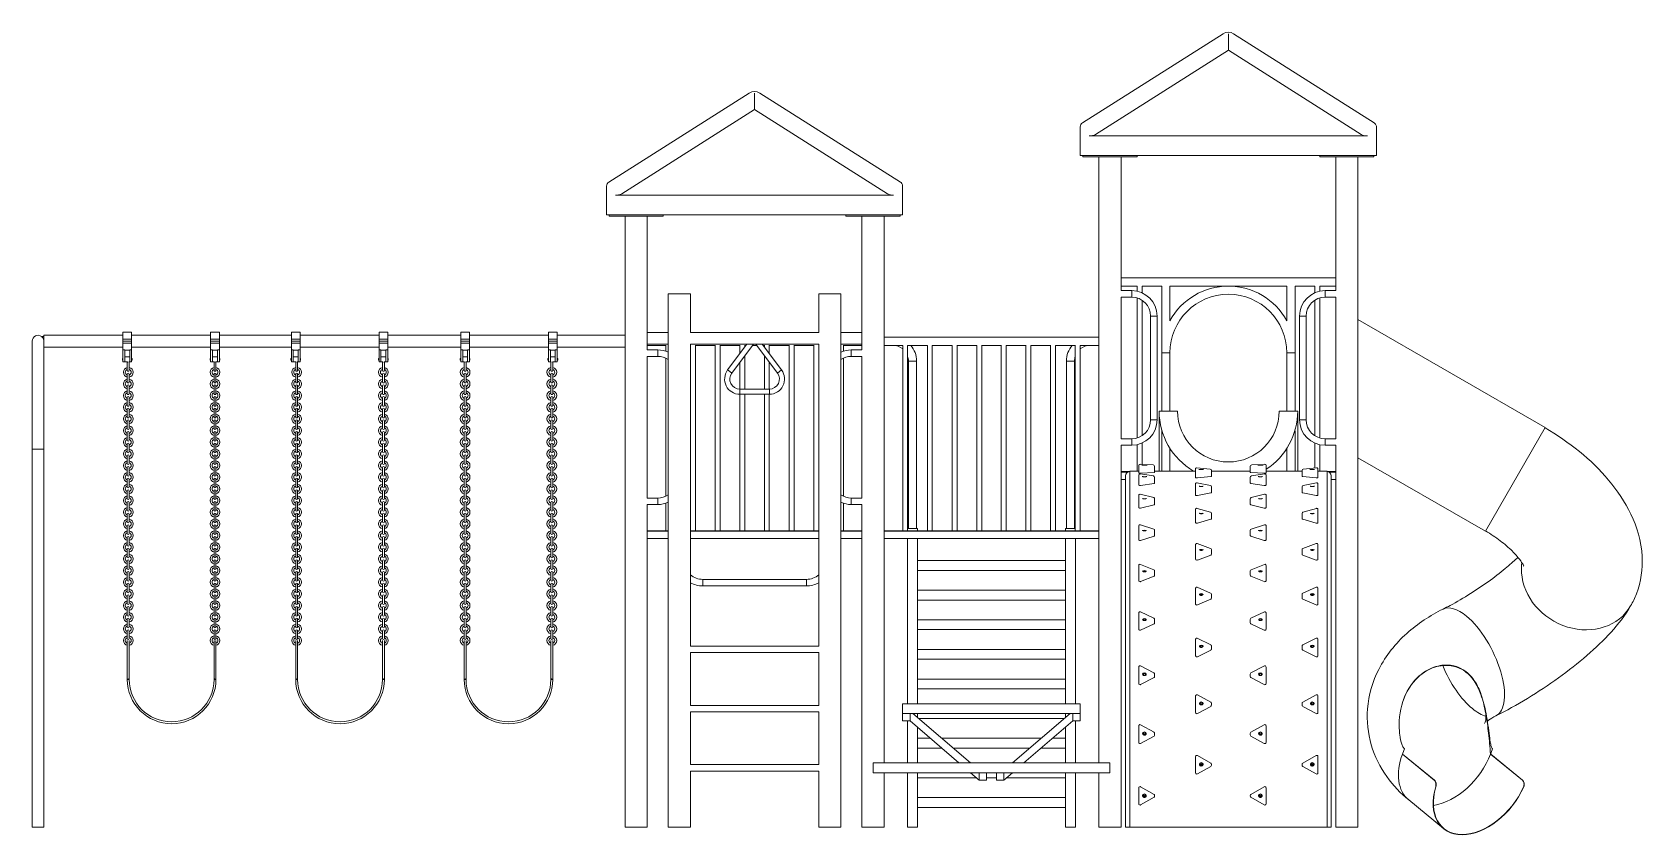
# Model space of a CAD drawing. Header units: metres. Extents: x 4147 to 12436, y -342 to 3787.
import ezdxf

# ---------------------------------------------------------------- set-up
doc = ezdxf.new("R2010")
doc.units = ezdxf.units.M
doc.layers.add('ceco.net 250', color=7, linetype='Continuous', lineweight=9)

msp = doc.modelspace()

# ---------------------------------------------------------------- linework, layer by layer
at = {"layer": 'ceco.net 250', "extrusion": (0, 1, 6.12323e-17)}
for p, q in [((10275.7, 3778.7), (9552.7, 3320.8)), ((10302.9, 3778.7), (10302.9, 3693.7)), ((10330, 3778.7), (11053, 3320.8)), ((10302.9, 3693.7), (9618.9, 3260.5)), ((10302.9, 3693.7), (10986.8, 3260.5)), ((7114.3, 3016), (7837.3, 3473.9)), ((7864.5, 3473.9), (7864.5, 3388.9)), ((8614.6, 3016), (7891.6, 3473.9)), ((7864.5, 3388.9), (7180.5, 2955.7)), ((7864.5, 3388.9), (8548.4, 2955.7)), ((9540.9, 3299.3), (9540.9, 3297.1)), ((9540.9, 3297.1), (9540.9, 3241.4)), ((9540.9, 3239.2), (9540.9, 3151.6)), ((9587.1, 3253.2), (11018.6, 3253.2)), ((11064.9, 3297.1), (11064.9, 3299.3)), ((11064.9, 3241.4), (11064.9, 3297.1)), ((11064.9, 3151.6), (11064.9, 3239.2)), ((9540.9, 3151.6), (9566.3, 3151.6)), ((9553.6, 3151.6), (9553.6, 3145.2)), ((9566.3, 3151.6), (11039.5, 3151.6)), ((9833, 3151.6), (9833, 3145.2)), ((10772.8, 3145.2), (10772.8, 3151.6)), ((11039.5, 3151.6), (11064.9, 3151.6)), ((11052.2, 3145.2), (11052.2, 3151.6)), ((9553.6, 3145.2), (9833, 3145.2)), ((9636.1, 3145.2), (9636.1, 27.4)), ((9750.4, 3145.2), (9750.4, 2457.1)), ((11052.2, 3145.2), (10772.8, 3145.2)), ((10855.3, 3145.2), (10855.3, 2457.1)), ((10969.6, 3145.2), (10969.6, -302.8)), ((7102.5, 2992.3), (7102.5, 2994.5)), ((7102.5, 2936.6), (7102.5, 2992.3)), ((8626.5, 2994.5), (8626.5, 2992.3)), ((8626.5, 2992.3), (8626.5, 2936.6)), ((7102.5, 2846.8), (7102.5, 2934.4)), ((8580.2, 2948.4), (7148.7, 2948.4)), ((8626.5, 2934.4), (8626.5, 2846.8)), ((7127.9, 2846.8), (7102.5, 2846.8)), ((7115.2, 2846.8), (7115.2, 2840.4)), ((7115.2, 2840.4), (7394.6, 2840.4)), ((8601.1, 2846.8), (7127.9, 2846.8)), ((7197.7, -302.8), (7197.7, 2840.4)), ((7312, 2242), (7312, 2840.4)), ((7394.6, 2846.8), (7394.6, 2840.4)), ((8334.4, 2840.4), (8334.4, 2846.8)), ((8613.8, 2840.4), (8334.4, 2840.4)), ((8416.9, 2242), (8416.9, 2840.4)), ((8531.2, 27.4), (8531.2, 2840.4)), ((8626.5, 2846.8), (8601.1, 2846.8)), ((8613.8, 2840.4), (8613.8, 2846.8)), ((9750.4, 2522.7), (10855.3, 2522.7)), ((7534.3, 2440.4), (7420, 2440.4)), ((7420, 2440.4), (7420, -302.8)), ((7534.3, 2440.4), (7534.3, 2242)), ((8309, 2440.4), (8194.7, 2440.4)), ((8194.7, 2440.4), (8194.7, 2242)), ((8309, 2440.4), (8309, -302.8)), ((9750.4, 2480.5), (9833, 2480.5)), ((9805.2, 2457.1), (9750.4, 2457.1)), ((9805.2, 2423.7), (9750.4, 2423.7)), ((9750.4, 2423.7), (9750.4, 1695.1)), ((9805.2, 2457.1), (9805.2, 2423.7)), ((9805.2, 2457.1), (9805.2, 2423.7)), ((9833, 2454.1), (9833, 2480.5)), ((9833, 1699.1), (9833, 2419.7)), ((9858.4, 2445.8), (9858.4, 2480.5)), ((9858.4, 2480.5), (9960, 2480.5)), ((9858.4, 1710.8), (9858.4, 2407.9)), ((9960, 1837.4), (9960, 2480.5)), ((10002.1, 2480.5), (10603.6, 2480.5)), ((10002.1, 2302.4), (10002.1, 2480.5)), ((10603.6, 2480.5), (10603.6, 2302.4)), ((10645.8, 2480.5), (10747.4, 2480.5)), ((10645.8, 2480.5), (10645.8, 1837.4)), ((10747.4, 2480.5), (10747.4, 2445.8)), ((10747.4, 2407.9), (10747.4, 1710.8)), ((10772.8, 2480.5), (10855.3, 2480.5)), ((10772.8, 2480.5), (10772.8, 2454.1)), ((10772.8, 2419.7), (10772.8, 1699.1)), ((10800.5, 2457.1), (10800.5, 2423.7)), ((10800.5, 2457.1), (10800.5, 2423.7)), ((10855.3, 2457.1), (10800.5, 2457.1)), ((10855.3, 2423.7), (10800.5, 2423.7)), ((10855.3, 2423.7), (10855.3, 1695.1)), ((9902.8, 2326.1), (9919.5, 2326.1)), ((9902.8, 2326.1), (9936.2, 2326.1)), ((9902.8, 1792.7), (9902.8, 2326.1)), ((9919.5, 2326.1), (9936.2, 2326.1)), ((9936.2, 1792.7), (9936.2, 2326.1)), ((10702.9, 2326.1), (10669.5, 2326.1)), ((10686.2, 2326.1), (10669.5, 2326.1)), ((10669.5, 2326.1), (10669.5, 1792.7)), ((10702.9, 2326.1), (10686.2, 2326.1)), ((10702.9, 2326.1), (10702.9, 1792.7)), ((4613.3, 2243.2), (4613.3, 2207.2)), ((4613.3, 2243.2), (4658.3, 2243.2)), ((4658.3, 2207.2), (4658.3, 2243.2)), ((5064.7, 2243.2), (5064.7, 2207.2)), ((5064.7, 2243.2), (5109.7, 2243.2)), ((5109.7, 2207.2), (5109.7, 2243.2)), ((5480.2, 2243.2), (5480.2, 2207.2)), ((5480.2, 2243.2), (5525.2, 2243.2)), ((5525.2, 2207.2), (5525.2, 2243.2)), ((5931.6, 2243.2), (5931.6, 2207.2)), ((5931.6, 2243.2), (5976.6, 2243.2)), ((5976.6, 2207.2), (5976.6, 2243.2)), ((6352.1, 2207.2), (6352.1, 2243.2)), ((6352.1, 2243.2), (6397.1, 2243.2)), ((6397.1, 2243.2), (6397.1, 2207.2)), ((6803.5, 2207.2), (6803.5, 2243.2)), ((6803.5, 2243.2), (6848.5, 2243.2)), ((6848.5, 2243.2), (6848.5, 2207.2)), ((7312, 2211.8), (7312, 2242)), ((7312, 2242), (7420, 2242)), ((8194.7, 2242), (7534.3, 2242)), ((8309, 2242), (8416.9, 2242)), ((8416.9, 2242), (8416.9, 2211.8)), ((11933.4, 1752.7), (10969.6, 2309.2)), ((4146.5, 2197.2), (4146.5, 1642)), ((4206.9, 2221.3), (4194.8, 2221.3)), ((4206.9, 2196.4), (4206.9, 2227.4)), ((4613.3, 2227.4), (4206.9, 2227.4)), ((4206.9, 1642), (4206.9, 2196.4)), ((4613.3, 2167), (4206.9, 2167)), ((4613.3, 2197.2), (4613.3, 2207.2)), ((4613.3, 2207.2), (4658.3, 2207.2)), ((4613.3, 2197.2), (4658.3, 2197.2)), ((4613.3, 2197.2), (4658.3, 2197.2)), ((4613.3, 2197.2), (4613.3, 2187.2)), ((4613.3, 2187.2), (4613.3, 2153)), ((4613.3, 2187.2), (4658.3, 2187.2)), ((5064.7, 2227.4), (4658.3, 2227.4)), ((4658.3, 2207.2), (4658.3, 2197.2)), ((4658.3, 2187.2), (4658.3, 2197.2)), ((4658.3, 2153), (4658.3, 2187.2)), ((5064.7, 2167), (4658.3, 2167)), ((5064.7, 2197.2), (5064.7, 2207.2)), ((5064.7, 2207.2), (5109.7, 2207.2)), ((5064.7, 2197.2), (5109.7, 2197.2)), ((5064.7, 2197.2), (5109.7, 2197.2)), ((5064.7, 2197.2), (5064.7, 2187.2)), ((5064.7, 2187.2), (5064.7, 2153)), ((5064.7, 2187.2), (5109.7, 2187.2)), ((5480.2, 2227.4), (5109.7, 2227.4)), ((5109.7, 2207.2), (5109.7, 2197.2)), ((5109.7, 2187.2), (5109.7, 2197.2)), ((5109.7, 2153), (5109.7, 2187.2)), ((5480.2, 2167), (5109.7, 2167)), ((5480.2, 2197.2), (5480.2, 2207.2)), ((5480.2, 2207.2), (5525.2, 2207.2)), ((5480.2, 2197.2), (5525.2, 2197.2)), ((5480.2, 2197.2), (5525.2, 2197.2)), ((5480.2, 2197.2), (5480.2, 2187.2)), ((5480.2, 2187.2), (5480.2, 2153)), ((5480.2, 2187.2), (5525.2, 2187.2)), ((5931.6, 2227.4), (5525.2, 2227.4)), ((5525.2, 2207.2), (5525.2, 2197.2)), ((5525.2, 2187.2), (5525.2, 2197.2)), ((5525.2, 2153), (5525.2, 2187.2)), ((5931.6, 2167), (5525.2, 2167)), ((5931.6, 2197.2), (5931.6, 2207.2)), ((5931.6, 2207.2), (5976.6, 2207.2)), ((5931.6, 2197.2), (5976.6, 2197.2)), ((5931.6, 2197.2), (5976.6, 2197.2)), ((5931.6, 2197.2), (5931.6, 2187.2)), ((5931.6, 2187.2), (5931.6, 2153)), ((5931.6, 2187.2), (5976.6, 2187.2)), ((6352.1, 2227.4), (5976.6, 2227.4)), ((5976.6, 2207.2), (5976.6, 2197.2)), ((5976.6, 2187.2), (5976.6, 2197.2)), ((5976.6, 2153), (5976.6, 2187.2)), ((6352.1, 2167), (5976.6, 2167)), ((6352.1, 2207.2), (6352.1, 2197.2)), ((6397.1, 2207.2), (6352.1, 2207.2)), ((6397.1, 2197.2), (6352.1, 2197.2)), ((6397.1, 2197.2), (6352.1, 2197.2)), ((6352.1, 2187.2), (6352.1, 2197.2)), ((6352.1, 2153), (6352.1, 2187.2)), ((6397.1, 2187.2), (6352.1, 2187.2)), ((6803.5, 2227.4), (6397.1, 2227.4)), ((6397.1, 2197.2), (6397.1, 2207.2)), ((6397.1, 2197.2), (6397.1, 2187.2)), ((6397.1, 2187.2), (6397.1, 2153)), ((6803.5, 2167), (6397.1, 2167)), ((6803.5, 2207.2), (6803.5, 2197.2)), ((6848.5, 2207.2), (6803.5, 2207.2)), ((6848.5, 2197.2), (6803.5, 2197.2)), ((6848.5, 2197.2), (6803.5, 2197.2)), ((6803.5, 2187.2), (6803.5, 2197.2)), ((6803.5, 2153), (6803.5, 2187.2)), ((6848.5, 2187.2), (6803.5, 2187.2)), ((7197.7, 2227.4), (6848.5, 2227.4)), ((6848.5, 2197.2), (6848.5, 2207.2)), ((6848.5, 2197.2), (6848.5, 2187.2)), ((6848.5, 2187.2), (6848.5, 2153)), ((7197.7, 2167), (6848.5, 2167)), ((7312, 2181.6), (7312, 2211.8)), ((7312, 2152.3), (7312, 2181.6)), ((7312, 2181.6), (7420, 2181.6)), ((7312, 2175.7), (7407.6, 2175.7)), ((7407.6, 2175.9), (7407.6, 2145.8)), ((8194.7, 2181.6), (7534.3, 2181.6)), ((7534.3, 2181.6), (7534.3, 628.3)), ((7534.3, 2175.7), (7534.6, 2175.7)), ((7534.6, 2175.9), (7534.6, 1221.2)), ((7560, 2175.9), (7560, 1221.2)), ((7560, 2175.7), (7661.6, 2175.7)), ((7661.6, 2175.9), (7661.6, 1221.2)), ((7687, 2175.9), (7687, 1221.2)), ((7687, 2175.7), (7788.6, 2175.7)), ((7725.8, 2049.1), (7825.2, 2181.6)), ((7747.1, 2033.1), (7858.5, 2181.6)), ((7788.6, 2175.9), (7788.6, 2132.9)), ((7814, 2175.9), (7814, 2166.7)), ((7814, 2175.7), (7820.7, 2175.7)), ((7854.1, 2175.7), (7874.8, 2175.7)), ((7870.4, 2181.6), (7981.8, 2033.1)), ((7903.7, 2181.6), (8003.1, 2049.1)), ((7908.2, 2175.7), (7914.9, 2175.7)), ((7914.9, 2166.7), (7914.9, 2175.9)), ((7940.3, 2132.9), (7940.3, 2175.9)), ((7940.3, 2175.7), (8041.9, 2175.7)), ((8041.9, 1221.2), (8041.9, 2175.9)), ((8067.3, 1221.2), (8067.3, 2175.9)), ((8067.3, 2175.7), (8168.9, 2175.7)), ((8168.9, 1221.2), (8168.9, 2175.9)), ((8194.3, 1221.2), (8194.3, 2175.9)), ((8194.3, 2175.7), (8194.7, 2175.7)), ((8194.7, 2181.6), (8194.7, 628.3)), ((8309, 2181.6), (8416.9, 2181.6)), ((8321.3, 2145.8), (8321.3, 2175.9)), ((8321.3, 2175.7), (8416.9, 2175.7)), ((8416.9, 2211.8), (8416.9, 2181.6)), ((8416.9, 2152.3), (8416.9, 2181.6)), ((9636.1, 2217.9), (8531.2, 2217.9)), ((8627.2, 2175.7), (8531.2, 2175.7)), ((8626.8, 1221.2), (8626.8, 2175.7)), ((8754.2, 2175.7), (8651.8, 2175.7)), ((8652.2, 1221.2), (8652.2, 2175.7)), ((8753.8, 1221.2), (8753.8, 2175.7)), ((8881.2, 2175.7), (8778.8, 2175.7)), ((8779.2, 1221.2), (8779.2, 2175.7)), ((8880.8, 1221.2), (8880.8, 2175.7)), ((9008.2, 2175.7), (8905.8, 2175.7)), ((8906.2, 1221.2), (8906.2, 2175.7)), ((9007.8, 1221.2), (9007.8, 2175.7)), ((9134.5, 2175.7), (9032.8, 2175.7)), ((9033.2, 1221.2), (9033.2, 2175.7)), ((9134.1, 2175.7), (9134.1, 1221.2)), ((9261.5, 2175.7), (9159.1, 2175.7)), ((9159.5, 2175.7), (9159.5, 1221.2)), ((9261.1, 2175.7), (9261.1, 1221.2)), ((9388.5, 2175.7), (9286.1, 2175.7)), ((9286.5, 2175.7), (9286.5, 1221.2)), ((9388.1, 2175.7), (9388.1, 1221.2)), ((9515.5, 2175.7), (9413.1, 2175.7)), ((9413.5, 2175.7), (9413.5, 1221.2)), ((9515.1, 2175.7), (9515.1, 1221.2)), ((9636.1, 2175.7), (9540.1, 2175.7)), ((9540.5, 2175.7), (9540.5, 1221.2)), ((4610.8, 2108.7), (4610.8, 2103.7)), ((4610.8, 2108.7), (4613.3, 2108.7)), ((4610.8, 2103.7), (4610.8, 2098.7)), ((4610.8, 2098.7), (4613.3, 2098.7)), ((4613.3, 2091.2), (4613.3, 2153)), ((4623.3, 2153), (4613.3, 2153)), ((4623.3, 2091.2), (4613.3, 2091.2)), ((4623.3, 2153), (4623.3, 2091.2)), ((4623.3, 2151.2), (4648.3, 2151.2)), ((4623.3, 2116.2), (4648.3, 2116.2)), ((4623.3, 2091.2), (4637.8, 2091.2)), ((4635.8, 2087.2), (4635.8, 2047.2)), ((4643.8, 2091.2), (4648.3, 2091.2)), ((4645.8, 2047.2), (4645.8, 2087.2)), ((4648.3, 2153), (4648.3, 2091.2)), ((4658.3, 2153), (4648.3, 2153)), ((4648.3, 2091.2), (4658.3, 2091.2)), ((4658.3, 2091.2), (4658.3, 2153)), ((4658.3, 2108.7), (4660.8, 2108.7)), ((4658.3, 2098.7), (4660.8, 2098.7)), ((4660.8, 2103.7), (4660.8, 2108.7)), ((4660.8, 2098.7), (4660.8, 2103.7)), ((5062.2, 2108.7), (5062.2, 2103.7)), ((5062.2, 2108.7), (5064.7, 2108.7)), ((5062.2, 2103.7), (5062.2, 2098.7)), ((5062.2, 2098.7), (5064.7, 2098.7)), ((5064.7, 2091.2), (5064.7, 2153)), ((5074.7, 2153), (5064.7, 2153)), ((5074.7, 2091.2), (5064.7, 2091.2)), ((5074.7, 2153), (5074.7, 2091.2)), ((5074.7, 2151.2), (5099.7, 2151.2)), ((5074.7, 2116.2), (5099.7, 2116.2)), ((5074.7, 2091.2), (5084.2, 2091.2)), ((5082.2, 2087.2), (5082.2, 2047.2)), ((5090.2, 2091.2), (5099.7, 2091.2)), ((5092.2, 2047.2), (5092.2, 2087.2)), ((5099.7, 2153), (5099.7, 2091.2)), ((5109.7, 2153), (5099.7, 2153)), ((5099.7, 2091.2), (5109.7, 2091.2)), ((5109.7, 2091.2), (5109.7, 2153)), ((5109.7, 2108.7), (5112.2, 2108.7)), ((5109.7, 2098.7), (5112.2, 2098.7)), ((5112.2, 2103.7), (5112.2, 2108.7)), ((5112.2, 2098.7), (5112.2, 2103.7)), ((5477.7, 2108.7), (5477.7, 2103.7)), ((5477.7, 2108.7), (5480.2, 2108.7)), ((5477.7, 2103.7), (5477.7, 2098.7)), ((5477.7, 2098.7), (5480.2, 2098.7)), ((5480.2, 2091.2), (5480.2, 2153)), ((5490.2, 2153), (5480.2, 2153)), ((5490.2, 2091.2), (5480.2, 2091.2)), ((5490.2, 2153), (5490.2, 2091.2)), ((5490.2, 2151.2), (5515.2, 2151.2)), ((5490.2, 2116.2), (5515.2, 2116.2)), ((5490.2, 2091.2), (5504.7, 2091.2)), ((5502.7, 2087.2), (5502.7, 2047.2)), ((5510.7, 2091.2), (5515.2, 2091.2)), ((5512.7, 2047.2), (5512.7, 2087.2)), ((5515.2, 2153), (5515.2, 2091.2)), ((5525.2, 2153), (5515.2, 2153)), ((5515.2, 2091.2), (5525.2, 2091.2)), ((5525.2, 2091.2), (5525.2, 2153)), ((5525.2, 2108.7), (5527.7, 2108.7)), ((5525.2, 2098.7), (5527.7, 2098.7)), ((5527.7, 2103.7), (5527.7, 2108.7)), ((5527.7, 2098.7), (5527.7, 2103.7)), ((5929.1, 2108.7), (5929.1, 2103.7)), ((5929.1, 2108.7), (5931.6, 2108.7)), ((5929.1, 2103.7), (5929.1, 2098.7)), ((5929.1, 2098.7), (5931.6, 2098.7)), ((5931.6, 2091.2), (5931.6, 2153)), ((5941.6, 2153), (5931.6, 2153)), ((5941.6, 2091.2), (5931.6, 2091.2)), ((5941.6, 2153), (5941.6, 2091.2)), ((5941.6, 2151.2), (5966.6, 2151.2)), ((5941.6, 2116.2), (5966.6, 2116.2)), ((5941.6, 2091.2), (5951.1, 2091.2)), ((5949.1, 2087.2), (5949.1, 2047.2)), ((5957.1, 2091.2), (5966.6, 2091.2)), ((5959.1, 2047.2), (5959.1, 2087.2)), ((5966.6, 2153), (5966.6, 2091.2)), ((5976.6, 2153), (5966.6, 2153)), ((5966.6, 2091.2), (5976.6, 2091.2)), ((5976.6, 2091.2), (5976.6, 2153)), ((5976.6, 2108.7), (5979.1, 2108.7)), ((5976.6, 2098.7), (5979.1, 2098.7)), ((5979.1, 2103.7), (5979.1, 2108.7)), ((5979.1, 2098.7), (5979.1, 2103.7)), ((6349.6, 2103.7), (6349.6, 2108.7)), ((6349.6, 2108.7), (6352.1, 2108.7)), ((6349.6, 2098.7), (6349.6, 2103.7)), ((6349.6, 2098.7), (6352.1, 2098.7)), ((6352.1, 2091.2), (6352.1, 2153)), ((6352.1, 2153), (6362.1, 2153)), ((6362.1, 2091.2), (6352.1, 2091.2)), ((6362.1, 2153), (6362.1, 2091.2)), ((6362.1, 2151.2), (6387.1, 2151.2)), ((6362.1, 2116.2), (6387.1, 2116.2)), ((6362.1, 2091.2), (6371.6, 2091.2)), ((6369.6, 2087.2), (6369.6, 2047.2)), ((6377.6, 2091.2), (6387.1, 2091.2)), ((6379.6, 2047.2), (6379.6, 2087.2)), ((6387.1, 2153), (6387.1, 2091.2)), ((6387.1, 2153), (6397.1, 2153)), ((6387.1, 2091.2), (6397.1, 2091.2)), ((6397.1, 2091.2), (6397.1, 2153)), ((6397.1, 2108.7), (6399.6, 2108.7)), ((6397.1, 2098.7), (6399.6, 2098.7)), ((6399.6, 2108.7), (6399.6, 2103.7)), ((6399.6, 2103.7), (6399.6, 2098.7)), ((6801, 2103.7), (6801, 2108.7)), ((6801, 2108.7), (6803.5, 2108.7)), ((6801, 2098.7), (6801, 2103.7)), ((6801, 2098.7), (6803.5, 2098.7)), ((6803.5, 2091.2), (6803.5, 2153)), ((6803.5, 2153), (6813.5, 2153)), ((6813.5, 2091.2), (6803.5, 2091.2)), ((6813.5, 2153), (6813.5, 2091.2)), ((6813.5, 2151.2), (6838.5, 2151.2)), ((6813.5, 2116.2), (6838.5, 2116.2)), ((6813.5, 2091.2), (6818, 2091.2)), ((6816, 2087.2), (6816, 2047.2)), ((6824, 2091.2), (6838.5, 2091.2)), ((6826, 2047.2), (6826, 2087.2)), ((6838.5, 2153), (6838.5, 2091.2)), ((6838.5, 2153), (6848.5, 2153)), ((6838.5, 2091.2), (6848.5, 2091.2)), ((6848.5, 2091.2), (6848.5, 2153)), ((6848.5, 2108.7), (6851, 2108.7)), ((6848.5, 2098.7), (6851, 2098.7)), ((6851, 2108.7), (6851, 2103.7)), ((6851, 2103.7), (6851, 2098.7)), ((7366.8, 2152.3), (7312, 2152.3)), ((7312, 1390.3), (7312, 2118.9)), ((7366.8, 2118.9), (7312, 2118.9)), ((7366.8, 2152.3), (7366.8, 2118.9)), ((7366.8, 2152.3), (7366.8, 2118.9)), ((7407.6, 2110), (7407.6, 1399.2)), ((7788.6, 2088.4), (7788.6, 1950.8)), ((7814, 2122.3), (7814, 1950.8)), ((7914.9, 1950.8), (7914.9, 2122.3)), ((7940.3, 1950.8), (7940.3, 2088.4)), ((8321.3, 1399.2), (8321.3, 2110)), ((8362.1, 2152.3), (8362.1, 2118.9)), ((8362.1, 2152.3), (8362.1, 2118.9)), ((8416.9, 2152.3), (8362.1, 2152.3)), ((8416.9, 2118.9), (8362.1, 2118.9)), ((8416.9, 1390.3), (8416.9, 2118.9)), ((8698.3, 2095.2), (8656.2, 2095.2)), ((8656.2, 2095.2), (8677.3, 2095.2)), ((8656.2, 1233.5), (8656.2, 2095.2)), ((8677.3, 2095.2), (8698.3, 2095.2)), ((8698.3, 1233.5), (8698.3, 2095.2)), ((9469, 2095.2), (9511.1, 2095.2)), ((9490.1, 2095.2), (9469, 2095.2)), ((9469, 2095.2), (9469, 1233.5)), ((9511.1, 2095.2), (9490.1, 2095.2)), ((9511.1, 2095.2), (9511.1, 1233.5)), ((9960, 2137.6), (9981, 2137.6)), ((9981, 2137.6), (10002.1, 2137.6)), ((10002.1, 1837.4), (10002.1, 2137.6)), ((10603.6, 2137.6), (10624.7, 2137.6)), ((10603.6, 2137.6), (10603.6, 1837.4)), ((10624.7, 2137.6), (10645.8, 2137.6)), ((4635.8, 2027.2), (4635.8, 1987.2)), ((4645.8, 1987.2), (4645.8, 2027.2)), ((5082.2, 2027.2), (5082.2, 1987.2)), ((5092.2, 1987.2), (5092.2, 2027.2)), ((5502.7, 2027.2), (5502.7, 1987.2)), ((5512.7, 1987.2), (5512.7, 2027.2)), ((5949.1, 2027.2), (5949.1, 1987.2)), ((5959.1, 1987.2), (5959.1, 2027.2)), ((6369.6, 2027.2), (6369.6, 1987.2)), ((6379.6, 1987.2), (6379.6, 2027.2)), ((6816, 2027.2), (6816, 1987.2)), ((6826, 1987.2), (6826, 2027.2)), ((7736.4, 2041.1), (7725.8, 2049.1)), ((7736.4, 2041.1), (7725.8, 2049.1)), ((7747.1, 2033.1), (7736.4, 2041.1)), ((7747.1, 2033.1), (7736.4, 2041.1)), ((7981.8, 2033.1), (7992.5, 2041.1)), ((7981.8, 2033.1), (7992.5, 2041.1)), ((7992.5, 2041.1), (8003.1, 2049.1)), ((7992.5, 2041.1), (8003.1, 2049.1)), ((4635.8, 1967.2), (4635.8, 1927.2)), ((4635.8, 1907.2), (4635.8, 1867.2)), ((4645.8, 1927.2), (4645.8, 1967.2)), ((4645.8, 1867.2), (4645.8, 1907.2)), ((5082.2, 1967.2), (5082.2, 1927.2)), ((5082.2, 1907.2), (5082.2, 1867.2)), ((5092.2, 1927.2), (5092.2, 1967.2)), ((5092.2, 1867.2), (5092.2, 1907.2)), ((5502.7, 1967.2), (5502.7, 1927.2)), ((5502.7, 1907.2), (5502.7, 1867.2)), ((5512.7, 1927.2), (5512.7, 1967.2)), ((5512.7, 1867.2), (5512.7, 1907.2)), ((5949.1, 1967.2), (5949.1, 1927.2)), ((5949.1, 1907.2), (5949.1, 1867.2)), ((5959.1, 1927.2), (5959.1, 1967.2)), ((5959.1, 1867.2), (5959.1, 1907.2)), ((6369.6, 1967.2), (6369.6, 1927.2)), ((6369.6, 1907.2), (6369.6, 1867.2)), ((6379.6, 1927.2), (6379.6, 1967.2)), ((6379.6, 1867.2), (6379.6, 1907.2)), ((6816, 1967.2), (6816, 1927.2)), ((6816, 1907.2), (6816, 1867.2)), ((6826, 1927.2), (6826, 1967.2)), ((6826, 1867.2), (6826, 1907.2)), ((7788.3, 1937.5), (7788.3, 1950.8)), ((7788.3, 1950.8), (7788.3, 1937.5)), ((7788.3, 1950.8), (7940.7, 1950.8)), ((7788.3, 1924.1), (7788.3, 1937.5)), ((7788.3, 1937.5), (7788.3, 1924.1)), ((7788.3, 1924.1), (7940.7, 1924.1)), ((7788.6, 1924.1), (7788.6, 1221.2)), ((7814, 1924.1), (7814, 1221.2)), ((7914.9, 1221.2), (7914.9, 1924.1)), ((7940.3, 1221.2), (7940.3, 1924.1)), ((7940.7, 1937.5), (7940.7, 1950.8)), ((7940.7, 1937.5), (7940.7, 1950.8)), ((7940.7, 1924.1), (7940.7, 1937.5)), ((7940.7, 1924.1), (7940.7, 1937.5)), ((4635.8, 1847.2), (4635.8, 1807.2)), ((4645.8, 1807.2), (4645.8, 1847.2)), ((5082.2, 1847.2), (5082.2, 1807.2)), ((5092.2, 1807.2), (5092.2, 1847.2)), ((5502.7, 1847.2), (5502.7, 1807.2)), ((5512.7, 1807.2), (5512.7, 1847.2)), ((5949.1, 1847.2), (5949.1, 1807.2)), ((5959.1, 1807.2), (5959.1, 1847.2)), ((6369.6, 1847.2), (6369.6, 1807.2)), ((6379.6, 1807.2), (6379.6, 1847.2)), ((6816, 1847.2), (6816, 1807.2)), ((6826, 1807.2), (6826, 1847.2)), ((10041.3, 1837.4), (9946.2, 1837.4)), ((9946.2, 1837.4), (9946.2, 1529.2)), ((10659.6, 1837.4), (10564.4, 1837.4)), ((10659.6, 1529.2), (10659.6, 1837.4)), ((4635.8, 1787.2), (4635.8, 1747.2)), ((4645.8, 1747.2), (4645.8, 1787.2)), ((5082.2, 1787.2), (5082.2, 1747.2)), ((5092.2, 1747.2), (5092.2, 1787.2)), ((5502.7, 1787.2), (5502.7, 1747.2)), ((5512.7, 1747.2), (5512.7, 1787.2)), ((5949.1, 1787.2), (5949.1, 1747.2)), ((5959.1, 1747.2), (5959.1, 1787.2)), ((6369.6, 1787.2), (6369.6, 1747.2)), ((6379.6, 1747.2), (6379.6, 1787.2)), ((6816, 1787.2), (6816, 1747.2)), ((6826, 1747.2), (6826, 1787.2)), ((9919.5, 1792.7), (9902.8, 1792.7)), ((9902.8, 1792.7), (9936.2, 1792.7)), ((9936.2, 1792.7), (9919.5, 1792.7)), ((10702.9, 1792.7), (10669.5, 1792.7)), ((10669.5, 1792.7), (10686.2, 1792.7)), ((10686.2, 1792.7), (10702.9, 1792.7)), ((11933.4, 1752.7), (11625.4, 1219.3)), ((11933.4, 1752.7), (11625.4, 1219.3)), ((4635.8, 1727.2), (4635.8, 1687.2)), ((4635.8, 1667.2), (4635.8, 1627.2)), ((4645.8, 1687.2), (4645.8, 1727.2)), ((4645.8, 1627.2), (4645.8, 1667.2)), ((5082.2, 1727.2), (5082.2, 1687.2)), ((5082.2, 1667.2), (5082.2, 1627.2)), ((5092.2, 1687.2), (5092.2, 1727.2)), ((5092.2, 1627.2), (5092.2, 1667.2)), ((5502.7, 1727.2), (5502.7, 1687.2)), ((5502.7, 1667.2), (5502.7, 1627.2)), ((5512.7, 1687.2), (5512.7, 1727.2)), ((5512.7, 1627.2), (5512.7, 1667.2)), ((5949.1, 1727.2), (5949.1, 1687.2)), ((5949.1, 1667.2), (5949.1, 1627.2)), ((5959.1, 1687.2), (5959.1, 1727.2)), ((5959.1, 1627.2), (5959.1, 1667.2)), ((6369.6, 1727.2), (6369.6, 1687.2)), ((6369.6, 1667.2), (6369.6, 1627.2)), ((6379.6, 1687.2), (6379.6, 1727.2)), ((6379.6, 1627.2), (6379.6, 1667.2)), ((6816, 1727.2), (6816, 1687.2)), ((6816, 1667.2), (6816, 1627.2)), ((6826, 1687.2), (6826, 1727.2)), ((6826, 1627.2), (6826, 1667.2)), ((9750.4, 1695.1), (9805.2, 1695.1)), ((9750.4, 1661.7), (9805.2, 1661.7)), ((9750.4, 1661.7), (9750.4, -302.8)), ((9805.2, 1661.7), (9805.2, 1695.1)), ((9805.2, 1661.7), (9805.2, 1695.1)), ((9833, 1529.2), (9833, 1664.7)), ((9858.4, 1563.1), (9858.4, 1673)), ((9960, 1529.2), (9960, 1736.5)), ((10645.8, 1736.5), (10645.8, 1529.2)), ((10747.4, 1673), (10747.4, 1544.9)), ((10772.8, 1664.7), (10772.8, 1529.2)), ((10800.5, 1661.7), (10800.5, 1695.1)), ((10800.5, 1661.7), (10800.5, 1695.1)), ((10800.5, 1695.1), (10855.3, 1695.1)), ((10800.5, 1661.7), (10855.3, 1661.7)), ((10855.3, 1661.7), (10855.3, -302.8)), ((4206.9, 1642), (4146.5, 1642)), ((4206.9, 1642), (4146.5, 1642)), ((4146.5, 1642), (4146.5, -302.8)), ((4206.9, 1642), (4206.9, -302.8)), ((4635.8, 1607.2), (4635.8, 1567.2)), ((4645.8, 1567.2), (4645.8, 1607.2)), ((5082.2, 1607.2), (5082.2, 1567.2)), ((5092.2, 1567.2), (5092.2, 1607.2)), ((5502.7, 1607.2), (5502.7, 1567.2)), ((5512.7, 1567.2), (5512.7, 1607.2)), ((5949.1, 1607.2), (5949.1, 1567.2)), ((5959.1, 1567.2), (5959.1, 1607.2)), ((6369.6, 1607.2), (6369.6, 1567.2)), ((6379.6, 1567.2), (6379.6, 1607.2)), ((6816, 1607.2), (6816, 1567.2)), ((6826, 1567.2), (6826, 1607.2)), ((10002.1, 1529.2), (10002.1, 1642.7)), ((10603.6, 1642.7), (10603.6, 1529.2)), ((11625.4, 1219.3), (10969.6, 1597.9)), ((4635.8, 1547.2), (4635.8, 1507.2)), ((4645.8, 1507.2), (4645.8, 1547.2)), ((5082.2, 1547.2), (5082.2, 1507.2)), ((5092.2, 1507.2), (5092.2, 1547.2)), ((5502.7, 1547.2), (5502.7, 1507.2)), ((5512.7, 1507.2), (5512.7, 1547.2)), ((5949.1, 1547.2), (5949.1, 1507.2)), ((5959.1, 1507.2), (5959.1, 1547.2)), ((6369.6, 1547.2), (6369.6, 1507.2)), ((6379.6, 1507.2), (6379.6, 1547.2)), ((6816, 1547.2), (6816, 1507.2)), ((6826, 1507.2), (6826, 1547.2)), ((9750.4, 1526), (9794.9, 1526)), ((9786.1, 1524.1), (9750.4, 1524.1)), ((9786.1, 1524.1), (9750.4, 1524.1)), ((9773.8, 1504.9), (9773.8, -302.8)), ((9841.7, 1529.2), (9794.9, 1529.2)), ((9794.9, -302.8), (9794.9, 1529.2)), ((9841.7, 1550.4), (9841.7, 1557.3)), ((9841.7, 1550.4), (9841.7, 1518.7)), ((9841.7, 1487.1), (9841.7, 1507.7)), ((9917.3, 1560.2), (9848.4, 1563.6)), ((9918, 1503.7), (9849, 1514)), ((9920.2, 1521.7), (9851.2, 1518.2)), ((9923.4, 1553.8), (9923.4, 1522.2)), ((10133.8, 1529.2), (9923.4, 1529.2)), ((9923.4, 1497.4), (9923.4, 1466.7)), ((10133.8, 1525.7), (10133.8, 1539.5)), ((10133.8, 1525.7), (10133.8, 1494.4)), ((10209.7, 1538.9), (10140.8, 1545.8)), ((10212.3, 1500.4), (10143.3, 1493.5)), ((10215.5, 1532.6), (10215.5, 1501.3)), ((10415.6, 1529.2), (10215.5, 1529.2)), ((10415.6, 1522.2), (10415.6, 1553.8)), ((10415.6, 1466.7), (10415.6, 1497.4)), ((10418.8, 1521.7), (10487.8, 1518.2)), ((10490, 1514), (10421.1, 1503.7)), ((10490.6, 1563.6), (10421.7, 1560.2)), ((10497.3, 1550.4), (10497.3, 1557.3)), ((10497.3, 1550.4), (10497.3, 1518.7)), ((10682.3, 1529.2), (10497.3, 1529.2)), ((10497.3, 1487.1), (10497.3, 1507.7)), ((10682.3, 1501.3), (10682.3, 1532.6)), ((10685.5, 1500.4), (10754.5, 1493.5)), ((10757, 1545.8), (10688.1, 1538.9)), ((10764, 1525.7), (10764, 1539.5)), ((10810.9, 1529.2), (10764, 1529.2)), ((10764, 1525.7), (10764, 1494.4)), ((10810.9, -302.8), (10810.9, 1529.2)), ((10810.9, 1526), (10855.3, 1526)), ((10855.3, 1524.1), (10819.6, 1524.1)), ((10855.3, 1524.1), (10819.6, 1524.1)), ((10831.9, -302.8), (10831.9, 1504.9)), ((4635.8, 1487.2), (4635.8, 1447.2)), ((4635.8, 1427.2), (4635.8, 1387.2)), ((4645.8, 1447.2), (4645.8, 1487.2)), ((4645.8, 1387.2), (4645.8, 1427.2)), ((5082.2, 1487.2), (5082.2, 1447.2)), ((5082.2, 1427.2), (5082.2, 1387.2)), ((5092.2, 1447.2), (5092.2, 1487.2)), ((5092.2, 1387.2), (5092.2, 1427.2)), ((5502.7, 1487.2), (5502.7, 1447.2)), ((5502.7, 1427.2), (5502.7, 1387.2)), ((5512.7, 1447.2), (5512.7, 1487.2)), ((5512.7, 1387.2), (5512.7, 1427.2)), ((5949.1, 1487.2), (5949.1, 1447.2)), ((5949.1, 1427.2), (5949.1, 1387.2)), ((5959.1, 1447.2), (5959.1, 1487.2)), ((5959.1, 1387.2), (5959.1, 1427.2)), ((6369.6, 1487.2), (6369.6, 1447.2)), ((6369.6, 1427.2), (6369.6, 1387.2)), ((6379.6, 1447.2), (6379.6, 1487.2)), ((6379.6, 1387.2), (6379.6, 1427.2)), ((6816, 1487.2), (6816, 1447.2)), ((6816, 1427.2), (6816, 1387.2)), ((6826, 1447.2), (6826, 1487.2)), ((6826, 1387.2), (6826, 1427.2)), ((9773.8, 1486), (9750.4, 1486)), ((9841.7, 1487.1), (9841.7, 1456.4)), ((9918.5, 1392.5), (9849.6, 1409.3)), ((9920.2, 1465.3), (9851.2, 1455)), ((10133.8, 1434.9), (10133.8, 1462.1)), ((10133.8, 1434.9), (10133.8, 1405.1)), ((10210.3, 1454.7), (10141.4, 1468.4)), ((10212.3, 1416.8), (10143.3, 1403.2)), ((10215.5, 1448.5), (10215.5, 1418.7)), ((10418.8, 1465.3), (10487.8, 1455)), ((10489.4, 1409.3), (10420.5, 1392.5)), ((10497.3, 1487.1), (10497.3, 1456.4)), ((10682.3, 1418.7), (10682.3, 1448.5)), ((10685.5, 1416.8), (10754.5, 1403.2)), ((10756.4, 1468.4), (10687.5, 1454.7)), ((10764, 1434.9), (10764, 1462.1)), ((10764, 1434.9), (10764, 1405.1)), ((10855.3, 1486), (10831.9, 1486)), ((4635.8, 1367.2), (4635.8, 1327.2)), ((4645.8, 1327.2), (4645.8, 1367.2)), ((5082.2, 1367.2), (5082.2, 1327.2)), ((5092.2, 1327.2), (5092.2, 1367.2)), ((5502.7, 1367.2), (5502.7, 1327.2)), ((5512.7, 1327.2), (5512.7, 1367.2)), ((5949.1, 1367.2), (5949.1, 1327.2)), ((5959.1, 1327.2), (5959.1, 1367.2)), ((6369.6, 1367.2), (6369.6, 1327.2)), ((6379.6, 1327.2), (6379.6, 1367.2)), ((6816, 1367.2), (6816, 1327.2)), ((6826, 1327.2), (6826, 1367.2)), ((7312, 1390.3), (7366.8, 1390.3)), ((7312, -302.8), (7312, 1356.9)), ((7312, 1356.9), (7366.8, 1356.9)), ((7366.8, 1356.9), (7366.8, 1390.3)), ((7366.8, 1356.9), (7366.8, 1390.3)), ((7407.6, 1363.4), (7407.6, 1221.2)), ((8321.3, 1221.2), (8321.3, 1363.4)), ((8362.1, 1356.9), (8362.1, 1390.3)), ((8362.1, 1356.9), (8362.1, 1390.3)), ((8362.1, 1390.3), (8416.9, 1390.3)), ((8362.1, 1356.9), (8416.9, 1356.9)), ((8416.9, -302.8), (8416.9, 1356.9)), ((9841.7, 1369.5), (9841.7, 1403.1)), ((9841.7, 1369.5), (9841.7, 1340.7)), ((9920.2, 1355.2), (9851.2, 1338.4)), ((9923.4, 1386.3), (9923.4, 1357.5)), ((10133.8, 1291.3), (10133.8, 1331.1)), ((10210.9, 1317.3), (10141.9, 1337.2)), ((10415.6, 1357.5), (10415.6, 1386.3)), ((10418.8, 1355.2), (10487.8, 1338.4)), ((10497.3, 1369.5), (10497.3, 1403.1)), ((10497.3, 1369.5), (10497.3, 1340.7)), ((10755.9, 1337.2), (10686.9, 1317.3)), ((10764, 1291.3), (10764, 1331.1)), ((4635.8, 1307.2), (4635.8, 1267.2)), ((4635.8, 1247.2), (4635.8, 1207.2)), ((4645.8, 1267.2), (4645.8, 1307.2)), ((4645.8, 1207.2), (4645.8, 1247.2)), ((5082.2, 1307.2), (5082.2, 1267.2)), ((5082.2, 1247.2), (5082.2, 1207.2)), ((5092.2, 1267.2), (5092.2, 1307.2)), ((5092.2, 1207.2), (5092.2, 1247.2)), ((5502.7, 1307.2), (5502.7, 1267.2)), ((5502.7, 1247.2), (5502.7, 1207.2)), ((5512.7, 1267.2), (5512.7, 1307.2)), ((5512.7, 1207.2), (5512.7, 1247.2)), ((5949.1, 1307.2), (5949.1, 1267.2)), ((5949.1, 1247.2), (5949.1, 1207.2)), ((5959.1, 1267.2), (5959.1, 1307.2)), ((5959.1, 1207.2), (5959.1, 1247.2)), ((6369.6, 1307.2), (6369.6, 1267.2)), ((6369.6, 1247.2), (6369.6, 1207.2)), ((6379.6, 1267.2), (6379.6, 1307.2)), ((6379.6, 1207.2), (6379.6, 1247.2)), ((6816, 1307.2), (6816, 1267.2)), ((6816, 1247.2), (6816, 1207.2)), ((6826, 1267.2), (6826, 1307.2)), ((6826, 1207.2), (6826, 1247.2)), ((9841.7, 1201), (9841.7, 1246.7)), ((9919, 1229.9), (9850.1, 1252.7)), ((10133.8, 1291.3), (10133.8, 1263.8)), ((10212.3, 1281), (10143.3, 1261.1)), ((10215.5, 1311.2), (10215.5, 1283.7)), ((10488.9, 1252.7), (10420, 1229.9)), ((10497.3, 1201), (10497.3, 1246.7)), ((10682.3, 1283.7), (10682.3, 1311.2)), ((10685.5, 1281), (10754.5, 1261.1)), ((10764, 1291.3), (10764, 1263.8)), ((4635.8, 1187.2), (4635.8, 1147.2)), ((4645.8, 1147.2), (4645.8, 1187.2)), ((5082.2, 1187.2), (5082.2, 1147.2)), ((5092.2, 1147.2), (5092.2, 1187.2)), ((5502.7, 1187.2), (5502.7, 1147.2)), ((5512.7, 1147.2), (5512.7, 1187.2)), ((5949.1, 1187.2), (5949.1, 1147.2)), ((5959.1, 1147.2), (5959.1, 1187.2)), ((6369.6, 1187.2), (6369.6, 1147.2)), ((6379.6, 1147.2), (6379.6, 1187.2)), ((6816, 1187.2), (6816, 1147.2)), ((6826, 1147.2), (6826, 1187.2)), ((7312, 1221.2), (7420, 1221.2)), ((7420, 1219.3), (7312, 1219.3)), ((7420, 1219.3), (7312, 1219.3)), ((7420, 1181.2), (7312, 1181.2)), ((7534.3, 1221.2), (8194.7, 1221.2)), ((8194.7, 1219.3), (7534.3, 1219.3)), ((8194.7, 1219.3), (7534.3, 1219.3)), ((8194.7, 1181.2), (7534.3, 1181.2)), ((8309, 1221.2), (8416.9, 1221.2)), ((8416.9, 1219.3), (8309, 1219.3)), ((8416.9, 1219.3), (8309, 1219.3)), ((8416.9, 1181.2), (8309, 1181.2)), ((9636.1, 1221.2), (8531.2, 1221.2)), ((8531.2, 1219.3), (9636.1, 1219.3)), ((8531.2, 1219.3), (9636.1, 1219.3)), ((8531.2, 1181.2), (9636.1, 1181.2)), ((8651.9, 332.2), (8651.9, 1181.2)), ((8656.2, 1233.5), (8652.2, 1233.5)), ((8698.3, 1233.5), (8656.2, 1233.5)), ((8702.7, 1233.5), (8698.3, 1233.5)), ((8702.7, 1221.2), (8702.7, 1233.5)), ((8702.7, 332.2), (8702.7, 1181.2)), ((9464.7, 1233.5), (9469, 1233.5)), ((9464.7, 1221.2), (9464.7, 1233.5)), ((9464.7, 332.2), (9464.7, 1181.2)), ((9469, 1233.5), (9511.1, 1233.5)), ((9511.1, 1233.5), (9515.1, 1233.5)), ((9515.5, 332.2), (9515.5, 1181.2)), ((9841.7, 1201), (9841.7, 1175)), ((9920.2, 1194.7), (9851.2, 1171.9)), ((9923.4, 1223.9), (9923.4, 1197.9)), ((10415.6, 1197.9), (10415.6, 1223.9)), ((10418.8, 1194.7), (10487.8, 1171.9)), ((10497.3, 1201), (10497.3, 1175)), ((4635.8, 1127.2), (4635.8, 1087.2)), ((4645.8, 1087.2), (4645.8, 1127.2)), ((5082.2, 1127.2), (5082.2, 1087.2)), ((5092.2, 1087.2), (5092.2, 1127.2)), ((5502.7, 1127.2), (5502.7, 1087.2)), ((5512.7, 1087.2), (5512.7, 1127.2)), ((5949.1, 1127.2), (5949.1, 1087.2)), ((5959.1, 1087.2), (5959.1, 1127.2)), ((6369.6, 1127.2), (6369.6, 1087.2)), ((6379.6, 1087.2), (6379.6, 1127.2)), ((6816, 1127.2), (6816, 1087.2)), ((6826, 1087.2), (6826, 1127.2)), ((10133.8, 1099.3), (10133.8, 1150.5)), ((10133.8, 1099.3), (10133.8, 1075)), ((10211.3, 1130.8), (10142.4, 1156.4)), ((10212.3, 1097), (10143.3, 1071.4)), ((10215.5, 1124.9), (10215.5, 1100.6)), ((10682.3, 1100.6), (10682.3, 1124.9)), ((10685.5, 1097), (10754.5, 1071.4)), ((10755.4, 1156.4), (10686.5, 1130.8)), ((10764, 1099.3), (10764, 1150.5)), ((10764, 1099.3), (10764, 1075)), ((4635.8, 1067.2), (4635.8, 1027.2)), ((4635.8, 1007.2), (4635.8, 967.2)), ((4645.8, 1027.2), (4645.8, 1067.2)), ((4645.8, 967.2), (4645.8, 1007.2)), ((5082.2, 1067.2), (5082.2, 1027.2)), ((5082.2, 1007.2), (5082.2, 967.2)), ((5092.2, 1027.2), (5092.2, 1067.2)), ((5092.2, 967.2), (5092.2, 1007.2)), ((5502.7, 1067.2), (5502.7, 1027.2)), ((5502.7, 1007.2), (5502.7, 967.2)), ((5512.7, 1027.2), (5512.7, 1067.2)), ((5512.7, 967.2), (5512.7, 1007.2)), ((5949.1, 1067.2), (5949.1, 1027.2)), ((5949.1, 1007.2), (5949.1, 967.2)), ((5959.1, 1027.2), (5959.1, 1067.2)), ((5959.1, 967.2), (5959.1, 1007.2)), ((6369.6, 1067.2), (6369.6, 1027.2)), ((6369.6, 1007.2), (6369.6, 967.2)), ((6379.6, 1027.2), (6379.6, 1067.2)), ((6379.6, 967.2), (6379.6, 1007.2)), ((6816, 1067.2), (6816, 1027.2)), ((6816, 1007.2), (6816, 967.2)), ((6826, 1027.2), (6826, 1067.2)), ((6826, 967.2), (6826, 1007.2)), ((8702.7, 1068.8), (9464.7, 1068.8)), ((8702.7, 1018), (9464.7, 1018)), ((9841.7, 986.9), (9841.7, 1043.2)), ((9919.4, 1020.9), (9850.5, 1049.1)), ((9923.4, 1015), (9923.4, 992.6)), ((10415.6, 992.6), (10415.6, 1015)), ((10488.5, 1049.1), (10419.6, 1020.9)), ((10497.3, 986.9), (10497.3, 1043.2)), ((4635.8, 947.2), (4635.8, 907.2)), ((4645.8, 907.2), (4645.8, 947.2)), ((5082.2, 947.2), (5082.2, 907.2)), ((5092.2, 907.2), (5092.2, 947.2)), ((5502.7, 947.2), (5502.7, 907.2)), ((5512.7, 907.2), (5512.7, 947.2)), ((5949.1, 947.2), (5949.1, 907.2)), ((5959.1, 907.2), (5959.1, 947.2)), ((6369.6, 947.2), (6369.6, 907.2)), ((6379.6, 907.2), (6379.6, 947.2)), ((6816, 947.2), (6816, 907.2)), ((6826, 907.2), (6826, 947.2)), ((7597.8, 954.9), (7597.8, 971.6)), ((7597.8, 971.6), (7597.8, 938.2)), ((7597.8, 971.6), (8131.2, 971.6)), ((7597.8, 938.2), (7597.8, 954.9)), ((7597.8, 938.2), (8131.2, 938.2)), ((8131.2, 971.6), (8131.2, 938.2)), ((8131.2, 971.6), (8131.2, 954.9)), ((8131.2, 954.9), (8131.2, 938.2)), ((8702.7, 916.4), (9464.7, 916.4)), ((9841.7, 986.9), (9841.7, 964.4)), ((9920.2, 988.7), (9851.2, 960.6)), ((10133.8, 864.7), (10133.8, 925.7)), ((10211.7, 901), (10142.7, 931.5)), ((10418.8, 988.7), (10487.8, 960.6)), ((10497.3, 986.9), (10497.3, 964.4)), ((10755.1, 931.5), (10686.1, 901)), ((10764, 864.7), (10764, 925.7)), ((4635.8, 887.2), (4635.8, 847.2)), ((4645.8, 847.2), (4645.8, 887.2)), ((5082.2, 887.2), (5082.2, 847.2)), ((5092.2, 847.2), (5092.2, 887.2)), ((5502.7, 887.2), (5502.7, 847.2)), ((5512.7, 847.2), (5512.7, 887.2)), ((5949.1, 887.2), (5949.1, 847.2)), ((5959.1, 847.2), (5959.1, 887.2)), ((6369.6, 887.2), (6369.6, 847.2)), ((6379.6, 847.2), (6379.6, 887.2)), ((6816, 887.2), (6816, 847.2)), ((6826, 847.2), (6826, 887.2)), ((8702.7, 865.6), (9464.7, 865.6)), ((10133.8, 864.7), (10133.8, 844.3)), ((10212.3, 870.5), (10143.3, 840.1)), ((10215.5, 895.2), (10215.5, 874.8)), ((10682.3, 874.8), (10682.3, 895.2)), ((10685.5, 870.5), (10754.5, 840.1)), ((10764, 864.7), (10764, 844.3)), ((4635.8, 827.2), (4635.8, 787.2)), ((4635.8, 767.2), (4635.8, 727.2)), ((4645.8, 787.2), (4645.8, 827.2)), ((4645.8, 727.2), (4645.8, 767.2)), ((5082.2, 827.2), (5082.2, 787.2)), ((5082.2, 767.2), (5082.2, 727.2)), ((5092.2, 787.2), (5092.2, 827.2)), ((5092.2, 727.2), (5092.2, 767.2)), ((5502.7, 827.2), (5502.7, 787.2)), ((5502.7, 767.2), (5502.7, 727.2)), ((5512.7, 787.2), (5512.7, 827.2)), ((5512.7, 727.2), (5512.7, 767.2)), ((5949.1, 827.2), (5949.1, 787.2)), ((5949.1, 767.2), (5949.1, 727.2)), ((5959.1, 787.2), (5959.1, 827.2)), ((5959.1, 727.2), (5959.1, 767.2)), ((6369.6, 827.2), (6369.6, 787.2)), ((6369.6, 767.2), (6369.6, 727.2)), ((6379.6, 787.2), (6379.6, 827.2)), ((6379.6, 727.2), (6379.6, 767.2)), ((6816, 827.2), (6816, 787.2)), ((6816, 767.2), (6816, 727.2)), ((6826, 787.2), (6826, 827.2)), ((6826, 727.2), (6826, 767.2)), ((8702.7, 764), (9464.7, 764)), ((9841.7, 733.6), (9841.7, 798.8)), ((9919.7, 771.9), (9850.8, 804.5)), ((9923.4, 766.2), (9923.4, 748)), ((10415.6, 748), (10415.6, 766.2)), ((10488.2, 804.5), (10419.3, 771.9)), ((10497.3, 733.6), (10497.3, 798.8)), ((4635.8, 707.2), (4635.8, 667.2)), ((4645.8, 667.2), (4645.8, 707.2)), ((5082.2, 707.2), (5082.2, 667.2)), ((5092.2, 667.2), (5092.2, 707.2)), ((5502.7, 707.2), (5502.7, 667.2)), ((5512.7, 667.2), (5512.7, 707.2)), ((5949.1, 707.2), (5949.1, 667.2)), ((5959.1, 667.2), (5959.1, 707.2)), ((6369.6, 707.2), (6369.6, 667.2)), ((6379.6, 667.2), (6379.6, 707.2)), ((6816, 707.2), (6816, 667.2)), ((6826, 667.2), (6826, 707.2)), ((8702.7, 713.2), (9464.7, 713.2)), ((9841.7, 733.6), (9841.7, 715.4)), ((9920.2, 743.5), (9851.2, 710.9)), ((10133.8, 594.6), (10133.8, 663.5)), ((10212, 634.7), (10143, 669.2)), ((10418.8, 743.5), (10487.8, 710.9)), ((10497.3, 733.6), (10497.3, 715.4)), ((10754.8, 669.2), (10685.9, 634.7)), ((10764, 594.6), (10764, 663.5)), ((4635.8, 457.2), (4635.8, 657.2)), ((4645.8, 457.2), (4645.8, 657.2)), ((5082.2, 657.2), (5082.2, 457.2)), ((5092.2, 657.2), (5092.2, 457.2)), ((5502.7, 457.2), (5502.7, 657.2)), ((5512.7, 457.2), (5512.7, 657.2)), ((5949.1, 657.2), (5949.1, 457.2)), ((5959.1, 657.2), (5959.1, 457.2)), ((6369.6, 457.2), (6369.6, 657.2)), ((6379.6, 457.2), (6379.6, 657.2)), ((6816, 657.2), (6816, 457.2)), ((6826, 657.2), (6826, 457.2)), ((8194.7, 628.3), (7534.3, 628.3)), ((8194.7, 594.9), (7534.3, 594.9)), ((7534.3, 594.9), (7534.3, 323.5)), ((8194.7, 594.9), (8194.7, 323.5)), ((8702.7, 611.6), (9464.7, 611.6)), ((10133.8, 594.6), (10133.8, 578.7)), ((10212.3, 608.4), (10143.3, 573.9)), ((10215.5, 629.1), (10215.5, 613.2)), ((10682.3, 613.2), (10682.3, 629.1)), ((10685.5, 608.4), (10754.5, 573.9)), ((10764, 594.6), (10764, 578.7)), ((8702.7, 560.8), (9464.7, 560.8)), ((9841.7, 448.8), (9841.7, 520.9)), ((9920, 490.5), (9851, 526.5)), ((10488, 526.5), (10419.1, 490.5)), ((10497.3, 448.8), (10497.3, 520.9)), ((4635.8, 457.2), (4645.8, 457.2)), ((5082.2, 457.2), (5092.2, 457.2)), ((5502.7, 457.2), (5512.7, 457.2)), ((5949.1, 457.2), (5959.1, 457.2)), ((6379.6, 457.2), (6369.6, 457.2)), ((6826, 457.2), (6816, 457.2)), ((8702.7, 459.2), (9464.7, 459.2)), ((9841.7, 448.8), (9841.7, 435.3)), ((9920.2, 466.4), (9851.2, 430.4)), ((9923.4, 484.8), (9923.4, 471.4)), ((10415.6, 471.4), (10415.6, 484.8)), ((10418.8, 466.4), (10487.8, 430.4)), ((10497.3, 448.8), (10497.3, 435.3)), ((9540.9, 332.2), (8626.5, 332.2)), ((8626.5, 332.2), (8626.5, 281.4)), ((8702.7, 408.4), (9464.7, 408.4)), ((9540.9, 281.4), (9540.9, 332.2)), ((10133.8, 297.2), (10133.8, 372)), ((10212.1, 340.2), (10143.2, 377.6)), ((10215.5, 334.6), (10215.5, 323.8)), ((10682.3, 323.8), (10682.3, 334.6)), ((10754.6, 377.6), (10685.7, 340.2)), ((10764, 297.2), (10764, 372)), ((8194.7, 323.5), (7534.3, 323.5)), ((8194.7, 290.1), (7534.3, 290.1)), ((7534.3, 290.1), (7534.3, 18.7)), ((8194.7, 290.1), (8194.7, 18.7)), ((8626.5, 281.4), (8664.6, 281.4)), ((8626.5, 281.4), (8626.5, 243.3)), ((9540.9, 281.4), (8626.5, 281.4)), ((8664.6, 243.3), (8664.6, 281.4)), ((8975, 27.4), (8678.6, 281.4)), ((8702.7, 260.8), (8702.7, 281.4)), ((8708.3, 256), (9459, 256)), ((9192.3, 27.4), (9488.7, 281.4)), ((9464.7, 260.8), (9464.7, 281.4)), ((9540.9, 281.4), (9502.8, 281.4)), ((9502.8, 243.3), (9502.8, 281.4)), ((9540.9, 281.4), (9540.9, 243.3)), ((10133.8, 297.2), (10133.8, 286.4)), ((10212.3, 318.6), (10143.3, 281.2)), ((10685.5, 318.6), (10754.5, 281.2)), ((10764, 297.2), (10764, 286.4)), ((8626.5, 243.3), (8664.6, 243.3)), ((8651.9, 27.4), (8651.9, 243.3)), ((8664.6, 243.3), (8916.4, 27.4)), ((8702.7, 27.4), (8702.7, 210.6)), ((9502.8, 243.3), (9250.9, 27.4)), ((9464.7, 27.4), (9464.7, 210.6)), ((9540.9, 243.3), (9502.8, 243.3)), ((9515.5, 27.4), (9515.5, 243.3)), ((9841.7, 141.1), (9841.7, 218)), ((9920.1, 185.1), (9851.2, 223.5)), ((9920.2, 166), (9851.2, 127.6)), ((9923.4, 179.6), (9923.4, 171.3)), ((10415.6, 171.3), (10415.6, 179.6)), ((10418.8, 166), (10487.8, 127.6)), ((10487.8, 223.5), (10418.9, 185.1)), ((10497.3, 141.1), (10497.3, 218)), ((8702.7, 154.4), (8768.3, 154.4)), ((8702.7, 103.6), (8827.5, 103.6)), ((8826.8, 154.4), (9340.5, 154.4)), ((8886.1, 103.6), (9281.2, 103.6)), ((9339.8, 103.6), (9464.7, 103.6)), ((9399, 154.4), (9464.7, 154.4)), ((9841.7, 141.1), (9841.7, 132.9)), ((10497.3, 141.1), (10497.3, 132.9)), ((11209.7, 100.7), (11199.6, 73.4)), ((11209.7, 100.7), (11199.6, 73.4)), ((11651.9, 73.4), (11662, 100.7)), ((11651.9, 73.4), (11662, 100.7)), ((8194.7, 18.7), (7534.3, 18.7)), ((9693.3, 27.4), (8474.1, 27.4)), ((8474.1, 27.4), (8474.1, -23.4)), ((9693.3, 27.4), (9693.3, -23.4)), ((10133.8, -18.4), (10133.8, 60)), ((10212.3, 26.3), (10143.3, 65.5)), ((10212.3, 9.9), (10143.3, -29.3)), ((10215.5, 20.8), (10215.5, 15.3)), ((10682.3, 15.3), (10682.3, 20.8)), ((10685.5, 9.9), (10754.5, -29.3)), ((10754.5, 65.5), (10685.6, 26.3)), ((10764, -18.4), (10764, 60)), ((11198.5, 73.4), (11199.6, 73.4)), ((11362.5, -61.6), (11198.5, 73.4)), ((11362.5, -61.6), (11198.5, 73.4)), ((11198.5, 73.4), (11199.6, 73.4)), ((11199.6, 73.4), (11363.6, -61.6)), ((11199.6, 73.4), (11363.6, -61.6)), ((11651.9, 73.4), (11653.1, 73.4)), ((11815.9, -61.6), (11651.9, 73.4)), ((11651.9, 73.4), (11653.1, 73.4)), ((11815.9, -61.6), (11651.9, 73.4)), ((11653.1, 73.4), (11817.1, -61.6)), ((11653.1, 73.4), (11817.1, -61.6)), ((8194.7, -14.7), (7534.3, -14.7)), ((7534.3, -14.7), (7534.3, -302.8)), ((8194.7, -14.7), (8194.7, -302.8)), ((9693.3, -23.4), (8474.1, -23.4)), ((8531.2, -302.8), (8531.2, -23.4)), ((8651.9, -302.8), (8651.9, -23.4)), ((8702.7, -302.8), (8702.7, -23.4)), ((8702.7, -48.8), (9005.3, -48.8)), ((8975.7, -23.4), (9020.2, -61.5)), ((9058.3, -23.4), (9020.2, -23.4)), ((9020.2, -61.5), (9020.2, -23.4)), ((9058.3, -61.5), (9020.2, -61.5)), ((9058.3, -23.4), (9058.3, -61.5)), ((9058.3, -48.8), (9109.1, -48.8)), ((9109.1, -23.4), (9147.2, -23.4)), ((9109.1, -23.4), (9109.1, -61.5)), ((9109.1, -61.5), (9147.2, -61.5)), ((9147.2, -61.5), (9147.2, -23.4)), ((9191.6, -23.4), (9147.2, -61.5)), ((9162, -48.8), (9464.7, -48.8)), ((9464.7, -302.8), (9464.7, -23.4)), ((9515.5, -302.8), (9515.5, -23.4)), ((9636.1, -23.4), (9636.1, -302.8)), ((10133.8, -18.4), (10133.8, -23.9)), ((10764, -18.4), (10764, -23.9)), ((11362.5, -61.6), (11363.6, -61.6)), ((11362.5, -61.6), (11363.6, -61.6)), ((11815.9, -61.6), (11817.1, -61.6)), ((11815.9, -61.6), (11817.1, -61.6)), ((8702.7, -150.4), (9464.7, -150.4)), ((9841.7, -180), (9841.7, -100.7)), ((9920.2, -134.9), (9851.2, -95.2)), ((9920.2, -148.6), (9851.2, -188.3)), ((9923.4, -140.4), (9923.4, -143.1)), ((10415.6, -143.1), (10415.6, -140.4)), ((10487.8, -95.2), (10418.8, -134.9)), ((10418.8, -148.6), (10487.8, -188.3)), ((10497.3, -180), (10497.3, -100.7)), ((11231, -163.1), (11410, -310.4)), ((11371.1, -96.1), (11369.9, -96.1)), ((11371.1, -96.1), (11369.9, -96.1)), ((11823, -96.1), (11821.8, -96.1)), ((11823, -96.1), (11821.8, -96.1)), ((8702.7, -201.2), (9464.7, -201.2)), ((9841.7, -180), (9841.7, -182.8)), ((10497.3, -180), (10497.3, -182.8)), ((4146.5, -302.8), (4206.9, -302.8)), ((7197.7, -302.8), (7312, -302.8)), ((7420, -302.8), (7534.3, -302.8)), ((8194.7, -302.8), (8309, -302.8)), ((8416.9, -302.8), (8531.2, -302.8)), ((8702.7, -302.8), (8651.9, -302.8)), ((9464.7, -302.8), (9515.5, -302.8)), ((9750.4, -302.8), (9636.1, -302.8)), ((9773.8, -302.8), (9794.9, -302.8)), ((10810.9, -302.8), (9794.9, -302.8)), ((10831.9, -302.8), (10810.9, -302.8)), ((10969.6, -302.8), (10855.3, -302.8))]:
    msp.add_line(p, q, dxfattribs=at)
at = {"layer": 'ceco.net 250'}
for centre, radius, start, end in [((10302.9, 3735.8), 50.8, 57.65256, 122.34744), ((7864.5, 3431), 50.8, 57.65256, 122.34744), ((9566.3, 3299.3), 25.4, 122.34744, 180), ((9566.3, 3239.2), 25.4, 177.85292, 180), ((11039.5, 3239.2), 25.4, 0, 2.14708), ((7127.9, 2994.5), 25.4, 122.34744, 180), ((7127.9, 2934.4), 25.4, 177.85292, 180), ((8601.1, 2934.4), 25.4, 0, 2.14708), ((9805.2, 2326.1), 131, 0, 90), ((9805.2, 2326.1), 97.6, 0, 90), ((10302.9, 2137.6), 342.9, 28.71302, 151.28698), ((10302.9, 2137.6), 300.7, 0, 180), ((10800.5, 2326.1), 131, 90, 180), ((10800.5, 2326.1), 97.6, 90, 180), ((4176.7, 2197.2), 30.2, 53.1301, 180), ((4176.7, 2197.2), 30.2, 53.1301, 180), ((8575.7, 2095.2), 80.5, 50.56008, 90), ((8575.7, 2095.2), 122.7, 0, 41.01941), ((9591.7, 2095.2), 122.7, 138.98059, 180), ((9591.7, 2095.2), 80.5, 90, 129.43992), ((4640.8, 2087.2), 5, 126.8699, 180), ((4640.8, 2087.2), 5, 0, 53.1301), ((5087.2, 2087.2), 5, 126.8699, 180), ((5087.2, 2087.2), 5, 0, 53.1301), ((5507.7, 2087.2), 5, 126.8699, 180), ((5507.7, 2087.2), 5, 0, 53.1301), ((5954.1, 2087.2), 5, 126.8699, 180), ((5954.1, 2087.2), 5, 0, 53.1301), ((6374.6, 2087.2), 5, 126.8699, 180), ((6374.6, 2087.2), 5, 0, 53.1301), ((6821, 2087.2), 5, 126.8699, 180), ((6821, 2087.2), 5, 0, 53.1301), ((7366.8, 2021.3), 131, 66.06376, 90), ((7366.8, 2021.3), 97.6, 57.0049, 90), ((8362.1, 2021.3), 131, 90, 113.93624), ((8362.1, 2021.3), 97.6, 90, 122.9951), ((8575.7, 2095.2), 80.5, 0, 18.06114), ((9591.7, 2095.2), 80.5, 161.93886, 180), ((4640.8, 2037.2), 25, 101.53696, 180), ((4640.8, 2037.2), 25, 180, 258.46304), ((4640.8, 1977.2), 25, 101.53696, 180), ((4640.8, 2037.2), 15, 109.47122, 180), ((4640.8, 2037.2), 15, 180, 250.52878), ((4640.8, 1977.2), 15, 109.47122, 180), ((4640.8, 2047.2), 5, 180, 0), ((4640.8, 2027.2), 5, 0, 180), ((4640.8, 2037.2), 25, 281.53696, 78.46304), ((4640.8, 2037.2), 15, 289.47122, 70.52878), ((4640.8, 1977.2), 25, 281.53696, 78.46304), ((4640.8, 1977.2), 15, 289.47122, 70.52878), ((5087.2, 2037.2), 25, 101.53696, 180), ((5087.2, 2037.2), 25, 180, 258.46304), ((5087.2, 1977.2), 25, 101.53696, 180), ((5087.2, 2037.2), 15, 109.47122, 180), ((5087.2, 2037.2), 15, 180, 250.52878), ((5087.2, 1977.2), 15, 109.47122, 180), ((5087.2, 2047.2), 5, 180, 0), ((5087.2, 2027.2), 5, 0, 180), ((5087.2, 2037.2), 25, 281.53696, 78.46304), ((5087.2, 2037.2), 15, 289.47122, 70.52878), ((5087.2, 1977.2), 25, 281.53696, 78.46304), ((5087.2, 1977.2), 15, 289.47122, 70.52878), ((5507.7, 2037.2), 25, 101.53696, 180), ((5507.7, 2037.2), 25, 180, 258.46304), ((5507.7, 1977.2), 25, 101.53696, 180), ((5507.7, 2037.2), 15, 109.47122, 180), ((5507.7, 2037.2), 15, 180, 250.52878), ((5507.7, 1977.2), 15, 109.47122, 180), ((5507.7, 2047.2), 5, 180, 0), ((5507.7, 2027.2), 5, 0, 180), ((5507.7, 2037.2), 25, 281.53696, 78.46304), ((5507.7, 2037.2), 15, 289.47122, 70.52878), ((5507.7, 1977.2), 25, 281.53696, 78.46304), ((5507.7, 1977.2), 15, 289.47122, 70.52878), ((5954.1, 2037.2), 25, 101.53696, 180), ((5954.1, 2037.2), 25, 180, 258.46304), ((5954.1, 1977.2), 25, 101.53696, 180), ((5954.1, 2037.2), 15, 109.47122, 180), ((5954.1, 2037.2), 15, 180, 250.52878), ((5954.1, 1977.2), 15, 109.47122, 180), ((5954.1, 2047.2), 5, 180, 0), ((5954.1, 2027.2), 5, 0, 180), ((5954.1, 2037.2), 25, 281.53696, 78.46304), ((5954.1, 2037.2), 15, 289.47122, 70.52878), ((5954.1, 1977.2), 25, 281.53696, 78.46304), ((5954.1, 1977.2), 15, 289.47122, 70.52878), ((6374.6, 2037.2), 25, 101.53696, 180), ((6374.6, 2037.2), 25, 180, 258.46304), ((6374.6, 1977.2), 25, 101.53696, 180), ((6374.6, 2037.2), 15, 109.47122, 180), ((6374.6, 2037.2), 15, 180, 250.52878), ((6374.6, 1977.2), 15, 109.47122, 180), ((6374.6, 2047.2), 5, 180, 0), ((6374.6, 2027.2), 5, 0, 180), ((6374.6, 2037.2), 25, 281.53696, 78.46304), ((6374.6, 2037.2), 15, 289.47122, 70.52878), ((6374.6, 1977.2), 25, 281.53696, 78.46304), ((6374.6, 1977.2), 15, 289.47122, 70.52878), ((6821, 2037.2), 25, 101.53696, 180), ((6821, 2037.2), 25, 180, 258.46304), ((6821, 1977.2), 25, 101.53696, 180), ((6821, 2037.2), 15, 109.47122, 180), ((6821, 2037.2), 15, 180, 250.52878), ((6821, 1977.2), 15, 109.47122, 180), ((6821, 2047.2), 5, 180, 0), ((6821, 2027.2), 5, 0, 180), ((6821, 2037.2), 25, 281.53696, 78.46304), ((6821, 2037.2), 15, 289.47122, 70.52878), ((6821, 1977.2), 25, 281.53696, 78.46304), ((6821, 1977.2), 15, 289.47122, 70.52878), ((7788.3, 2002.2), 78.1, 143.1301, 270), ((7788.3, 2002.2), 51.4, 143.1301, 270), ((7940.7, 2002.2), 78.1, 270, 36.8699), ((7940.7, 2002.2), 51.4, 270, 36.8699), ((4640.8, 1977.2), 25, 180, 258.46304), ((4640.8, 1917.2), 25, 101.53696, 180), ((4640.8, 1917.2), 25, 180, 258.46304), ((4640.8, 1977.2), 15, 180, 250.52878), ((4640.8, 1917.2), 15, 109.47122, 180), ((4640.8, 1917.2), 15, 180, 250.52878), ((4640.8, 1987.2), 5, 180, 0), ((4640.8, 1967.2), 5, 0, 180), ((4640.8, 1927.2), 5, 180, 0), ((4640.8, 1907.2), 5, 0, 180), ((4640.8, 1917.2), 25, 281.53696, 78.46304), ((4640.8, 1917.2), 15, 289.47122, 70.52878), ((5087.2, 1977.2), 25, 180, 258.46304), ((5087.2, 1917.2), 25, 101.53696, 180), ((5087.2, 1917.2), 25, 180, 258.46304), ((5087.2, 1977.2), 15, 180, 250.52878), ((5087.2, 1917.2), 15, 109.47122, 180), ((5087.2, 1917.2), 15, 180, 250.52878), ((5087.2, 1987.2), 5, 180, 0), ((5087.2, 1967.2), 5, 0, 180), ((5087.2, 1927.2), 5, 180, 0), ((5087.2, 1907.2), 5, 0, 180), ((5087.2, 1917.2), 25, 281.53696, 78.46304), ((5087.2, 1917.2), 15, 289.47122, 70.52878), ((5507.7, 1977.2), 25, 180, 258.46304), ((5507.7, 1917.2), 25, 101.53696, 180), ((5507.7, 1917.2), 25, 180, 258.46304), ((5507.7, 1977.2), 15, 180, 250.52878), ((5507.7, 1917.2), 15, 109.47122, 180), ((5507.7, 1917.2), 15, 180, 250.52878), ((5507.7, 1987.2), 5, 180, 0), ((5507.7, 1967.2), 5, 0, 180), ((5507.7, 1927.2), 5, 180, 0), ((5507.7, 1907.2), 5, 0, 180), ((5507.7, 1917.2), 25, 281.53696, 78.46304), ((5507.7, 1917.2), 15, 289.47122, 70.52878), ((5954.1, 1977.2), 25, 180, 258.46304), ((5954.1, 1917.2), 25, 101.53696, 180), ((5954.1, 1917.2), 25, 180, 258.46304), ((5954.1, 1977.2), 15, 180, 250.52878), ((5954.1, 1917.2), 15, 109.47122, 180), ((5954.1, 1917.2), 15, 180, 250.52878), ((5954.1, 1987.2), 5, 180, 0), ((5954.1, 1967.2), 5, 0, 180), ((5954.1, 1927.2), 5, 180, 0), ((5954.1, 1907.2), 5, 0, 180), ((5954.1, 1917.2), 25, 281.53696, 78.46304), ((5954.1, 1917.2), 15, 289.47122, 70.52878), ((6374.6, 1977.2), 25, 180, 258.46304), ((6374.6, 1917.2), 25, 101.53696, 180), ((6374.6, 1917.2), 25, 180, 258.46304), ((6374.6, 1977.2), 15, 180, 250.52878), ((6374.6, 1917.2), 15, 109.47122, 180), ((6374.6, 1917.2), 15, 180, 250.52878), ((6374.6, 1987.2), 5, 180, 0), ((6374.6, 1967.2), 5, 0, 180), ((6374.6, 1927.2), 5, 180, 0), ((6374.6, 1907.2), 5, 0, 180), ((6374.6, 1917.2), 25, 281.53696, 78.46304), ((6374.6, 1917.2), 15, 289.47122, 70.52878), ((6821, 1977.2), 25, 180, 258.46304), ((6821, 1917.2), 25, 101.53696, 180), ((6821, 1917.2), 25, 180, 258.46304), ((6821, 1977.2), 15, 180, 250.52878), ((6821, 1917.2), 15, 109.47122, 180), ((6821, 1917.2), 15, 180, 250.52878), ((6821, 1987.2), 5, 180, 0), ((6821, 1967.2), 5, 0, 180), ((6821, 1927.2), 5, 180, 0), ((6821, 1907.2), 5, 0, 180), ((6821, 1917.2), 25, 281.53696, 78.46304), ((6821, 1917.2), 15, 289.47122, 70.52878), ((4640.8, 1857.2), 25, 101.53696, 180), ((4640.8, 1857.2), 25, 180, 258.46304), ((4640.8, 1857.2), 15, 109.47122, 180), ((4640.8, 1857.2), 15, 180, 250.52878), ((4640.8, 1867.2), 5, 180, 0), ((4640.8, 1847.2), 5, 0, 180), ((4640.8, 1857.2), 25, 281.53696, 78.46304), ((4640.8, 1857.2), 15, 289.47122, 70.52878), ((5087.2, 1857.2), 25, 101.53696, 180), ((5087.2, 1857.2), 25, 180, 258.46304), ((5087.2, 1857.2), 15, 109.47122, 180), ((5087.2, 1857.2), 15, 180, 250.52878), ((5087.2, 1867.2), 5, 180, 0), ((5087.2, 1847.2), 5, 0, 180), ((5087.2, 1857.2), 25, 281.53696, 78.46304), ((5087.2, 1857.2), 15, 289.47122, 70.52878), ((5507.7, 1857.2), 25, 101.53696, 180), ((5507.7, 1857.2), 25, 180, 258.46304), ((5507.7, 1857.2), 15, 109.47122, 180), ((5507.7, 1857.2), 15, 180, 250.52878), ((5507.7, 1867.2), 5, 180, 0), ((5507.7, 1847.2), 5, 0, 180), ((5507.7, 1857.2), 25, 281.53696, 78.46304), ((5507.7, 1857.2), 15, 289.47122, 70.52878), ((5954.1, 1857.2), 25, 101.53696, 180), ((5954.1, 1857.2), 25, 180, 258.46304), ((5954.1, 1857.2), 15, 109.47122, 180), ((5954.1, 1857.2), 15, 180, 250.52878), ((5954.1, 1867.2), 5, 180, 0), ((5954.1, 1847.2), 5, 0, 180), ((5954.1, 1857.2), 25, 281.53696, 78.46304), ((5954.1, 1857.2), 15, 289.47122, 70.52878), ((6374.6, 1857.2), 25, 101.53696, 180), ((6374.6, 1857.2), 25, 180, 258.46304), ((6374.6, 1857.2), 15, 109.47122, 180), ((6374.6, 1857.2), 15, 180, 250.52878), ((6374.6, 1867.2), 5, 180, 0), ((6374.6, 1847.2), 5, 0, 180), ((6374.6, 1857.2), 25, 281.53696, 78.46304), ((6374.6, 1857.2), 15, 289.47122, 70.52878), ((6821, 1857.2), 25, 101.53696, 180), ((6821, 1857.2), 25, 180, 258.46304), ((6821, 1857.2), 15, 109.47122, 180), ((6821, 1857.2), 15, 180, 250.52878), ((6821, 1867.2), 5, 180, 0), ((6821, 1847.2), 5, 0, 180), ((6821, 1857.2), 25, 281.53696, 78.46304), ((6821, 1857.2), 15, 289.47122, 70.52878), ((10302.9, 1837.4), 356.7, 180, 239.77992), ((10302.9, 1837.4), 261.6, 180, 0), ((10302.9, 1837.4), 356.7, 303.03003, 0), ((4640.8, 1797.2), 25, 101.53696, 180), ((4640.8, 1797.2), 25, 180, 258.46304), ((4640.8, 1737.2), 25, 101.53696, 180), ((4640.8, 1797.2), 15, 109.47122, 180), ((4640.8, 1797.2), 15, 180, 250.52878), ((4640.8, 1737.2), 15, 109.47122, 180), ((4640.8, 1807.2), 5, 180, 0), ((4640.8, 1787.2), 5, 0, 180), ((4640.8, 1747.2), 5, 180, 0), ((4640.8, 1797.2), 25, 281.53696, 78.46304), ((4640.8, 1797.2), 15, 289.47122, 70.52878), ((4640.8, 1737.2), 25, 281.53696, 78.46304), ((4640.8, 1737.2), 15, 289.47122, 70.52878), ((5087.2, 1797.2), 25, 101.53696, 180), ((5087.2, 1797.2), 25, 180, 258.46304), ((5087.2, 1737.2), 25, 101.53696, 180), ((5087.2, 1797.2), 15, 109.47122, 180), ((5087.2, 1797.2), 15, 180, 250.52878), ((5087.2, 1737.2), 15, 109.47122, 180), ((5087.2, 1807.2), 5, 180, 0), ((5087.2, 1787.2), 5, 0, 180), ((5087.2, 1747.2), 5, 180, 0), ((5087.2, 1797.2), 25, 281.53696, 78.46304), ((5087.2, 1797.2), 15, 289.47122, 70.52878), ((5087.2, 1737.2), 25, 281.53696, 78.46304), ((5087.2, 1737.2), 15, 289.47122, 70.52878), ((5507.7, 1797.2), 25, 101.53696, 180), ((5507.7, 1797.2), 25, 180, 258.46304), ((5507.7, 1737.2), 25, 101.53696, 180), ((5507.7, 1797.2), 15, 109.47122, 180), ((5507.7, 1797.2), 15, 180, 250.52878), ((5507.7, 1737.2), 15, 109.47122, 180), ((5507.7, 1807.2), 5, 180, 0), ((5507.7, 1787.2), 5, 0, 180), ((5507.7, 1747.2), 5, 180, 0), ((5507.7, 1797.2), 25, 281.53696, 78.46304), ((5507.7, 1797.2), 15, 289.47122, 70.52878), ((5507.7, 1737.2), 25, 281.53696, 78.46304), ((5507.7, 1737.2), 15, 289.47122, 70.52878), ((5954.1, 1797.2), 25, 101.53696, 180), ((5954.1, 1797.2), 25, 180, 258.46304), ((5954.1, 1737.2), 25, 101.53696, 180), ((5954.1, 1797.2), 15, 109.47122, 180), ((5954.1, 1797.2), 15, 180, 250.52878), ((5954.1, 1737.2), 15, 109.47122, 180), ((5954.1, 1807.2), 5, 180, 0), ((5954.1, 1787.2), 5, 0, 180), ((5954.1, 1747.2), 5, 180, 0), ((5954.1, 1797.2), 25, 281.53696, 78.46304), ((5954.1, 1797.2), 15, 289.47122, 70.52878), ((5954.1, 1737.2), 25, 281.53696, 78.46304), ((5954.1, 1737.2), 15, 289.47122, 70.52878), ((6374.6, 1797.2), 25, 101.53696, 180), ((6374.6, 1797.2), 25, 180, 258.46304), ((6374.6, 1737.2), 25, 101.53696, 180), ((6374.6, 1797.2), 15, 109.47122, 180), ((6374.6, 1797.2), 15, 180, 250.52878), ((6374.6, 1737.2), 15, 109.47122, 180), ((6374.6, 1807.2), 5, 180, 0), ((6374.6, 1787.2), 5, 0, 180), ((6374.6, 1747.2), 5, 180, 0), ((6374.6, 1797.2), 25, 281.53696, 78.46304), ((6374.6, 1797.2), 15, 289.47122, 70.52878), ((6374.6, 1737.2), 25, 281.53696, 78.46304), ((6374.6, 1737.2), 15, 289.47122, 70.52878), ((6821, 1797.2), 25, 101.53696, 180), ((6821, 1797.2), 25, 180, 258.46304), ((6821, 1737.2), 25, 101.53696, 180), ((6821, 1797.2), 15, 109.47122, 180), ((6821, 1797.2), 15, 180, 250.52878), ((6821, 1737.2), 15, 109.47122, 180), ((6821, 1807.2), 5, 180, 0), ((6821, 1787.2), 5, 0, 180), ((6821, 1747.2), 5, 180, 0), ((6821, 1797.2), 25, 281.53696, 78.46304), ((6821, 1797.2), 15, 289.47122, 70.52878), ((6821, 1737.2), 25, 281.53696, 78.46304), ((6821, 1737.2), 15, 289.47122, 70.52878), ((9805.2, 1792.7), 97.6, 270, 0), ((9805.2, 1792.7), 131, 270, 0), ((10800.5, 1792.7), 131, 180, 270), ((10800.5, 1792.7), 97.6, 180, 270), ((4640.8, 1737.2), 25, 180, 258.46304), ((4640.8, 1677.2), 25, 101.53696, 180), ((4640.8, 1677.2), 25, 180, 258.46304), ((4640.8, 1737.2), 15, 180, 250.52878), ((4640.8, 1677.2), 15, 109.47122, 180), ((4640.8, 1677.2), 15, 180, 250.52878), ((4640.8, 1727.2), 5, 0, 180), ((4640.8, 1687.2), 5, 180, 0), ((4640.8, 1667.2), 5, 0, 180), ((4640.8, 1677.2), 25, 281.53696, 78.46304), ((4640.8, 1677.2), 15, 289.47122, 70.52878), ((5087.2, 1737.2), 25, 180, 258.46304), ((5087.2, 1677.2), 25, 101.53696, 180), ((5087.2, 1677.2), 25, 180, 258.46304), ((5087.2, 1737.2), 15, 180, 250.52878), ((5087.2, 1677.2), 15, 109.47122, 180), ((5087.2, 1677.2), 15, 180, 250.52878), ((5087.2, 1727.2), 5, 0, 180), ((5087.2, 1687.2), 5, 180, 0), ((5087.2, 1667.2), 5, 0, 180), ((5087.2, 1677.2), 25, 281.53696, 78.46304), ((5087.2, 1677.2), 15, 289.47122, 70.52878), ((5507.7, 1737.2), 25, 180, 258.46304), ((5507.7, 1677.2), 25, 101.53696, 180), ((5507.7, 1677.2), 25, 180, 258.46304), ((5507.7, 1737.2), 15, 180, 250.52878), ((5507.7, 1677.2), 15, 109.47122, 180), ((5507.7, 1677.2), 15, 180, 250.52878), ((5507.7, 1727.2), 5, 0, 180), ((5507.7, 1687.2), 5, 180, 0), ((5507.7, 1667.2), 5, 0, 180), ((5507.7, 1677.2), 25, 281.53696, 78.46304), ((5507.7, 1677.2), 15, 289.47122, 70.52878), ((5954.1, 1737.2), 25, 180, 258.46304), ((5954.1, 1677.2), 25, 101.53696, 180), ((5954.1, 1677.2), 25, 180, 258.46304), ((5954.1, 1737.2), 15, 180, 250.52878), ((5954.1, 1677.2), 15, 109.47122, 180), ((5954.1, 1677.2), 15, 180, 250.52878), ((5954.1, 1727.2), 5, 0, 180), ((5954.1, 1687.2), 5, 180, 0), ((5954.1, 1667.2), 5, 0, 180), ((5954.1, 1677.2), 25, 281.53696, 78.46304), ((5954.1, 1677.2), 15, 289.47122, 70.52878), ((6374.6, 1737.2), 25, 180, 258.46304), ((6374.6, 1677.2), 25, 101.53696, 180), ((6374.6, 1677.2), 25, 180, 258.46304), ((6374.6, 1737.2), 15, 180, 250.52878), ((6374.6, 1677.2), 15, 109.47122, 180), ((6374.6, 1677.2), 15, 180, 250.52878), ((6374.6, 1727.2), 5, 0, 180), ((6374.6, 1687.2), 5, 180, 0), ((6374.6, 1667.2), 5, 0, 180), ((6374.6, 1677.2), 25, 281.53696, 78.46304), ((6374.6, 1677.2), 15, 289.47122, 70.52878), ((6821, 1737.2), 25, 180, 258.46304), ((6821, 1677.2), 25, 101.53696, 180), ((6821, 1677.2), 25, 180, 258.46304), ((6821, 1737.2), 15, 180, 250.52878), ((6821, 1677.2), 15, 109.47122, 180), ((6821, 1677.2), 15, 180, 250.52878), ((6821, 1727.2), 5, 0, 180), ((6821, 1687.2), 5, 180, 0), ((6821, 1667.2), 5, 0, 180), ((6821, 1677.2), 25, 281.53696, 78.46304), ((6821, 1677.2), 15, 289.47122, 70.52878), ((4640.8, 1617.2), 25, 101.53696, 180), ((4640.8, 1617.2), 25, 180, 258.46304), ((4640.8, 1557.2), 25, 101.53696, 180), ((4640.8, 1617.2), 15, 109.47122, 180), ((4640.8, 1617.2), 15, 180, 250.52878), ((4640.8, 1627.2), 5, 180, 0), ((4640.8, 1607.2), 5, 0, 180), ((4640.8, 1617.2), 25, 281.53696, 78.46304), ((4640.8, 1617.2), 15, 289.47122, 70.52878), ((4640.8, 1557.2), 25, 281.53696, 78.46304), ((5087.2, 1617.2), 25, 101.53696, 180), ((5087.2, 1617.2), 25, 180, 258.46304), ((5087.2, 1557.2), 25, 101.53696, 180), ((5087.2, 1617.2), 15, 109.47122, 180), ((5087.2, 1617.2), 15, 180, 250.52878), ((5087.2, 1627.2), 5, 180, 0), ((5087.2, 1607.2), 5, 0, 180), ((5087.2, 1617.2), 25, 281.53696, 78.46304), ((5087.2, 1617.2), 15, 289.47122, 70.52878), ((5087.2, 1557.2), 25, 281.53696, 78.46304), ((5507.7, 1617.2), 25, 101.53696, 180), ((5507.7, 1617.2), 25, 180, 258.46304), ((5507.7, 1557.2), 25, 101.53696, 180), ((5507.7, 1617.2), 15, 109.47122, 180), ((5507.7, 1617.2), 15, 180, 250.52878), ((5507.7, 1627.2), 5, 180, 0), ((5507.7, 1607.2), 5, 0, 180), ((5507.7, 1617.2), 25, 281.53696, 78.46304), ((5507.7, 1617.2), 15, 289.47122, 70.52878), ((5507.7, 1557.2), 25, 281.53696, 78.46304), ((5954.1, 1617.2), 25, 101.53696, 180), ((5954.1, 1617.2), 25, 180, 258.46304), ((5954.1, 1557.2), 25, 101.53696, 180), ((5954.1, 1617.2), 15, 109.47122, 180), ((5954.1, 1617.2), 15, 180, 250.52878), ((5954.1, 1627.2), 5, 180, 0), ((5954.1, 1607.2), 5, 0, 180), ((5954.1, 1617.2), 25, 281.53696, 78.46304), ((5954.1, 1617.2), 15, 289.47122, 70.52878), ((5954.1, 1557.2), 25, 281.53696, 78.46304), ((6374.6, 1617.2), 25, 101.53696, 180), ((6374.6, 1617.2), 25, 180, 258.46304), ((6374.6, 1557.2), 25, 101.53696, 180), ((6374.6, 1617.2), 15, 109.47122, 180), ((6374.6, 1617.2), 15, 180, 250.52878), ((6374.6, 1627.2), 5, 180, 0), ((6374.6, 1607.2), 5, 0, 180), ((6374.6, 1617.2), 25, 281.53696, 78.46304), ((6374.6, 1617.2), 15, 289.47122, 70.52878), ((6374.6, 1557.2), 25, 281.53696, 78.46304), ((6821, 1617.2), 25, 101.53696, 180), ((6821, 1617.2), 25, 180, 258.46304), ((6821, 1557.2), 25, 101.53696, 180), ((6821, 1617.2), 15, 109.47122, 180), ((6821, 1617.2), 15, 180, 250.52878), ((6821, 1627.2), 5, 180, 0), ((6821, 1607.2), 5, 0, 180), ((6821, 1617.2), 25, 281.53696, 78.46304), ((6821, 1617.2), 15, 289.47122, 70.52878), ((6821, 1557.2), 25, 281.53696, 78.46304), ((4640.8, 1557.2), 25, 180, 258.46304), ((4640.8, 1497.2), 25, 101.53696, 180), ((4640.8, 1497.2), 25, 180, 258.46304), ((4640.8, 1557.2), 15, 109.47122, 180), ((4640.8, 1557.2), 15, 180, 250.52878), ((4640.8, 1497.2), 15, 109.47122, 180), ((4640.8, 1497.2), 15, 180, 250.52878), ((4640.8, 1567.2), 5, 180, 0), ((4640.8, 1547.2), 5, 0, 180), ((4640.8, 1507.2), 5, 180, 0), ((4640.8, 1487.2), 5, 0, 180), ((4640.8, 1557.2), 15, 289.47122, 70.52878), ((4640.8, 1497.2), 25, 281.53696, 78.46304), ((4640.8, 1497.2), 15, 289.47122, 70.52878), ((5087.2, 1557.2), 25, 180, 258.46304), ((5087.2, 1497.2), 25, 101.53696, 180), ((5087.2, 1497.2), 25, 180, 258.46304), ((5087.2, 1557.2), 15, 109.47122, 180), ((5087.2, 1557.2), 15, 180, 250.52878), ((5087.2, 1497.2), 15, 109.47122, 180), ((5087.2, 1497.2), 15, 180, 250.52878), ((5087.2, 1567.2), 5, 180, 0), ((5087.2, 1547.2), 5, 0, 180), ((5087.2, 1507.2), 5, 180, 0), ((5087.2, 1487.2), 5, 0, 180), ((5087.2, 1557.2), 15, 289.47122, 70.52878), ((5087.2, 1497.2), 25, 281.53696, 78.46304), ((5087.2, 1497.2), 15, 289.47122, 70.52878), ((5507.7, 1557.2), 25, 180, 258.46304), ((5507.7, 1497.2), 25, 101.53696, 180), ((5507.7, 1497.2), 25, 180, 258.46304), ((5507.7, 1557.2), 15, 109.47122, 180), ((5507.7, 1557.2), 15, 180, 250.52878), ((5507.7, 1497.2), 15, 109.47122, 180), ((5507.7, 1497.2), 15, 180, 250.52878), ((5507.7, 1567.2), 5, 180, 0), ((5507.7, 1547.2), 5, 0, 180), ((5507.7, 1507.2), 5, 180, 0), ((5507.7, 1487.2), 5, 0, 180), ((5507.7, 1557.2), 15, 289.47122, 70.52878), ((5507.7, 1497.2), 25, 281.53696, 78.46304), ((5507.7, 1497.2), 15, 289.47122, 70.52878), ((5954.1, 1557.2), 25, 180, 258.46304), ((5954.1, 1497.2), 25, 101.53696, 180), ((5954.1, 1497.2), 25, 180, 258.46304), ((5954.1, 1557.2), 15, 109.47122, 180), ((5954.1, 1557.2), 15, 180, 250.52878), ((5954.1, 1497.2), 15, 109.47122, 180), ((5954.1, 1497.2), 15, 180, 250.52878), ((5954.1, 1567.2), 5, 180, 0), ((5954.1, 1547.2), 5, 0, 180), ((5954.1, 1507.2), 5, 180, 0), ((5954.1, 1487.2), 5, 0, 180), ((5954.1, 1557.2), 15, 289.47122, 70.52878), ((5954.1, 1497.2), 25, 281.53696, 78.46304), ((5954.1, 1497.2), 15, 289.47122, 70.52878), ((6374.6, 1557.2), 25, 180, 258.46304), ((6374.6, 1497.2), 25, 101.53696, 180), ((6374.6, 1497.2), 25, 180, 258.46304), ((6374.6, 1557.2), 15, 109.47122, 180), ((6374.6, 1557.2), 15, 180, 250.52878), ((6374.6, 1497.2), 15, 109.47122, 180), ((6374.6, 1497.2), 15, 180, 250.52878), ((6374.6, 1567.2), 5, 180, 0), ((6374.6, 1547.2), 5, 0, 180), ((6374.6, 1507.2), 5, 180, 0), ((6374.6, 1487.2), 5, 0, 180), ((6374.6, 1557.2), 15, 289.47122, 70.52878), ((6374.6, 1497.2), 25, 281.53696, 78.46304), ((6374.6, 1497.2), 15, 289.47122, 70.52878), ((6821, 1557.2), 25, 180, 258.46304), ((6821, 1497.2), 25, 101.53696, 180), ((6821, 1497.2), 25, 180, 258.46304), ((6821, 1557.2), 15, 109.47122, 180), ((6821, 1557.2), 15, 180, 250.52878), ((6821, 1497.2), 15, 109.47122, 180), ((6821, 1497.2), 15, 180, 250.52878), ((6821, 1567.2), 5, 180, 0), ((6821, 1547.2), 5, 0, 180), ((6821, 1507.2), 5, 180, 0), ((6821, 1487.2), 5, 0, 180), ((6821, 1557.2), 15, 289.47122, 70.52878), ((6821, 1497.2), 25, 281.53696, 78.46304), ((6821, 1497.2), 15, 289.47122, 70.52878), ((9794.9, 1504.9), 21.1, 90, 180), ((9848.1, 1557.3), 6.35, 87.11934, 180), ((9848.1, 1507.7), 6.35, 81.50122, 180), ((9917, 1553.8), 6.35, 0, 87.11934), ((9917, 1497.4), 6.35, 0, 81.50122), ((10140.2, 1539.5), 6.35, 84.27489, 180), ((10209.1, 1532.6), 6.35, 0, 84.27489), ((10422, 1553.8), 6.35, 92.88066, 180), ((10422, 1497.4), 6.35, 98.49878, 180), ((10490.9, 1507.7), 6.35, 0, 98.49878), ((10490.9, 1557.3), 6.35, 0, 92.88066), ((10688.7, 1532.6), 6.35, 95.72511, 180), ((10757.6, 1539.5), 6.35, 0, 95.72511), ((10810.9, 1504.9), 21.1, 0, 90), ((4640.8, 1437.2), 25, 101.53696, 180), ((4640.8, 1437.2), 25, 180, 258.46304), ((4640.8, 1437.2), 15, 109.47122, 180), ((4640.8, 1437.2), 15, 180, 250.52878), ((4640.8, 1447.2), 5, 180, 0), ((4640.8, 1427.2), 5, 0, 180), ((4640.8, 1437.2), 25, 281.53696, 78.46304), ((4640.8, 1437.2), 15, 289.47122, 70.52878), ((5087.2, 1437.2), 25, 101.53696, 180), ((5087.2, 1437.2), 25, 180, 258.46304), ((5087.2, 1437.2), 15, 109.47122, 180), ((5087.2, 1437.2), 15, 180, 250.52878), ((5087.2, 1447.2), 5, 180, 0), ((5087.2, 1427.2), 5, 0, 180), ((5087.2, 1437.2), 25, 281.53696, 78.46304), ((5087.2, 1437.2), 15, 289.47122, 70.52878), ((5507.7, 1437.2), 25, 101.53696, 180), ((5507.7, 1437.2), 25, 180, 258.46304), ((5507.7, 1437.2), 15, 109.47122, 180), ((5507.7, 1437.2), 15, 180, 250.52878), ((5507.7, 1447.2), 5, 180, 0), ((5507.7, 1427.2), 5, 0, 180), ((5507.7, 1437.2), 25, 281.53696, 78.46304), ((5507.7, 1437.2), 15, 289.47122, 70.52878), ((5954.1, 1437.2), 25, 101.53696, 180), ((5954.1, 1437.2), 25, 180, 258.46304), ((5954.1, 1437.2), 15, 109.47122, 180), ((5954.1, 1437.2), 15, 180, 250.52878), ((5954.1, 1447.2), 5, 180, 0), ((5954.1, 1427.2), 5, 0, 180), ((5954.1, 1437.2), 25, 281.53696, 78.46304), ((5954.1, 1437.2), 15, 289.47122, 70.52878), ((6374.6, 1437.2), 25, 101.53696, 180), ((6374.6, 1437.2), 25, 180, 258.46304), ((6374.6, 1437.2), 15, 109.47122, 180), ((6374.6, 1437.2), 15, 180, 250.52878), ((6374.6, 1447.2), 5, 180, 0), ((6374.6, 1427.2), 5, 0, 180), ((6374.6, 1437.2), 25, 281.53696, 78.46304), ((6374.6, 1437.2), 15, 289.47122, 70.52878), ((6821, 1437.2), 25, 101.53696, 180), ((6821, 1437.2), 25, 180, 258.46304), ((6821, 1437.2), 15, 109.47122, 180), ((6821, 1437.2), 15, 180, 250.52878), ((6821, 1447.2), 5, 180, 0), ((6821, 1427.2), 5, 0, 180), ((6821, 1437.2), 25, 281.53696, 78.46304), ((6821, 1437.2), 15, 289.47122, 70.52878), ((9848.1, 1403.1), 6.35, 76.28783, 180), ((10140.2, 1462.1), 6.35, 78.82977, 180), ((10209.1, 1448.5), 6.35, 0, 78.82977), ((10490.9, 1403.1), 6.35, 0, 103.71217), ((10688.7, 1448.5), 6.35, 101.17023, 180), ((10757.6, 1462.1), 6.35, 0, 101.17023), ((4640.8, 1377.2), 25, 101.53696, 180), ((4640.8, 1377.2), 25, 180, 258.46304), ((4640.8, 1317.2), 25, 101.53696, 180), ((4640.8, 1377.2), 15, 109.47122, 180), ((4640.8, 1377.2), 15, 180, 250.52878), ((4640.8, 1317.2), 15, 109.47122, 180), ((4640.8, 1387.2), 5, 180, 0), ((4640.8, 1367.2), 5, 0, 180), ((4640.8, 1327.2), 5, 180, 0), ((4640.8, 1377.2), 25, 281.53696, 78.46304), ((4640.8, 1377.2), 15, 289.47122, 70.52878), ((4640.8, 1317.2), 25, 281.53696, 78.46304), ((4640.8, 1317.2), 15, 289.47122, 70.52878), ((5087.2, 1377.2), 25, 101.53696, 180), ((5087.2, 1377.2), 25, 180, 258.46304), ((5087.2, 1317.2), 25, 101.53696, 180), ((5087.2, 1377.2), 15, 109.47122, 180), ((5087.2, 1377.2), 15, 180, 250.52878), ((5087.2, 1317.2), 15, 109.47122, 180), ((5087.2, 1387.2), 5, 180, 0), ((5087.2, 1367.2), 5, 0, 180), ((5087.2, 1327.2), 5, 180, 0), ((5087.2, 1377.2), 25, 281.53696, 78.46304), ((5087.2, 1377.2), 15, 289.47122, 70.52878), ((5087.2, 1317.2), 25, 281.53696, 78.46304), ((5087.2, 1317.2), 15, 289.47122, 70.52878), ((5507.7, 1377.2), 25, 101.53696, 180), ((5507.7, 1377.2), 25, 180, 258.46304), ((5507.7, 1317.2), 25, 101.53696, 180), ((5507.7, 1377.2), 15, 109.47122, 180), ((5507.7, 1377.2), 15, 180, 250.52878), ((5507.7, 1317.2), 15, 109.47122, 180), ((5507.7, 1387.2), 5, 180, 0), ((5507.7, 1367.2), 5, 0, 180), ((5507.7, 1327.2), 5, 180, 0), ((5507.7, 1377.2), 25, 281.53696, 78.46304), ((5507.7, 1377.2), 15, 289.47122, 70.52878), ((5507.7, 1317.2), 25, 281.53696, 78.46304), ((5507.7, 1317.2), 15, 289.47122, 70.52878), ((5954.1, 1377.2), 25, 101.53696, 180), ((5954.1, 1377.2), 25, 180, 258.46304), ((5954.1, 1317.2), 25, 101.53696, 180), ((5954.1, 1377.2), 15, 109.47122, 180), ((5954.1, 1377.2), 15, 180, 250.52878), ((5954.1, 1317.2), 15, 109.47122, 180), ((5954.1, 1387.2), 5, 180, 0), ((5954.1, 1367.2), 5, 0, 180), ((5954.1, 1327.2), 5, 180, 0), ((5954.1, 1377.2), 25, 281.53696, 78.46304), ((5954.1, 1377.2), 15, 289.47122, 70.52878), ((5954.1, 1317.2), 25, 281.53696, 78.46304), ((5954.1, 1317.2), 15, 289.47122, 70.52878), ((6374.6, 1377.2), 25, 101.53696, 180), ((6374.6, 1377.2), 25, 180, 258.46304), ((6374.6, 1317.2), 25, 101.53696, 180), ((6374.6, 1377.2), 15, 109.47122, 180), ((6374.6, 1377.2), 15, 180, 250.52878), ((6374.6, 1317.2), 15, 109.47122, 180), ((6374.6, 1387.2), 5, 180, 0), ((6374.6, 1367.2), 5, 0, 180), ((6374.6, 1327.2), 5, 180, 0), ((6374.6, 1377.2), 25, 281.53696, 78.46304), ((6374.6, 1377.2), 15, 289.47122, 70.52878), ((6374.6, 1317.2), 25, 281.53696, 78.46304), ((6374.6, 1317.2), 15, 289.47122, 70.52878), ((6821, 1377.2), 25, 101.53696, 180), ((6821, 1377.2), 25, 180, 258.46304), ((6821, 1317.2), 25, 101.53696, 180), ((6821, 1377.2), 15, 109.47122, 180), ((6821, 1377.2), 15, 180, 250.52878), ((6821, 1317.2), 15, 109.47122, 180), ((6821, 1387.2), 5, 180, 0), ((6821, 1367.2), 5, 0, 180), ((6821, 1327.2), 5, 180, 0), ((6821, 1377.2), 25, 281.53696, 78.46304), ((6821, 1377.2), 15, 289.47122, 70.52878), ((6821, 1317.2), 25, 281.53696, 78.46304), ((6821, 1317.2), 15, 289.47122, 70.52878), ((7366.8, 1487.9), 97.6, 270, 302.9951), ((7366.8, 1487.9), 131, 270, 293.93624), ((8362.1, 1487.9), 97.6, 237.0049, 270), ((8362.1, 1487.9), 131, 246.06376, 270), ((9917, 1386.3), 6.35, 0, 76.28783), ((10140.2, 1331.1), 6.35, 73.89789, 180), ((10422, 1386.3), 6.35, 103.71217, 180), ((10757.6, 1331.1), 6.35, 0, 106.10211), ((4640.8, 1317.2), 25, 180, 258.46304), ((4640.8, 1257.2), 25, 101.53696, 180), ((4640.8, 1257.2), 25, 180, 258.46304), ((4640.8, 1317.2), 15, 180, 250.52878), ((4640.8, 1257.2), 15, 109.47122, 180), ((4640.8, 1257.2), 15, 180, 250.52878), ((4640.8, 1307.2), 5, 0, 180), ((4640.8, 1267.2), 5, 180, 0), ((4640.8, 1247.2), 5, 0, 180), ((4640.8, 1257.2), 25, 281.53696, 78.46304), ((4640.8, 1257.2), 15, 289.47122, 70.52878), ((5087.2, 1317.2), 25, 180, 258.46304), ((5087.2, 1257.2), 25, 101.53696, 180), ((5087.2, 1257.2), 25, 180, 258.46304), ((5087.2, 1317.2), 15, 180, 250.52878), ((5087.2, 1257.2), 15, 109.47122, 180), ((5087.2, 1257.2), 15, 180, 250.52878), ((5087.2, 1307.2), 5, 0, 180), ((5087.2, 1267.2), 5, 180, 0), ((5087.2, 1247.2), 5, 0, 180), ((5087.2, 1257.2), 25, 281.53696, 78.46304), ((5087.2, 1257.2), 15, 289.47122, 70.52878), ((5507.7, 1317.2), 25, 180, 258.46304), ((5507.7, 1257.2), 25, 101.53696, 180), ((5507.7, 1257.2), 25, 180, 258.46304), ((5507.7, 1317.2), 15, 180, 250.52878), ((5507.7, 1257.2), 15, 109.47122, 180), ((5507.7, 1257.2), 15, 180, 250.52878), ((5507.7, 1307.2), 5, 0, 180), ((5507.7, 1267.2), 5, 180, 0), ((5507.7, 1247.2), 5, 0, 180), ((5507.7, 1257.2), 25, 281.53696, 78.46304), ((5507.7, 1257.2), 15, 289.47122, 70.52878), ((5954.1, 1317.2), 25, 180, 258.46304), ((5954.1, 1257.2), 25, 101.53696, 180), ((5954.1, 1257.2), 25, 180, 258.46304), ((5954.1, 1317.2), 15, 180, 250.52878), ((5954.1, 1257.2), 15, 109.47122, 180), ((5954.1, 1257.2), 15, 180, 250.52878), ((5954.1, 1307.2), 5, 0, 180), ((5954.1, 1267.2), 5, 180, 0), ((5954.1, 1247.2), 5, 0, 180), ((5954.1, 1257.2), 25, 281.53696, 78.46304), ((5954.1, 1257.2), 15, 289.47122, 70.52878), ((6374.6, 1317.2), 25, 180, 258.46304), ((6374.6, 1257.2), 25, 101.53696, 180), ((6374.6, 1257.2), 25, 180, 258.46304), ((6374.6, 1317.2), 15, 180, 250.52878), ((6374.6, 1257.2), 15, 109.47122, 180), ((6374.6, 1257.2), 15, 180, 250.52878), ((6374.6, 1307.2), 5, 0, 180), ((6374.6, 1267.2), 5, 180, 0), ((6374.6, 1247.2), 5, 0, 180), ((6374.6, 1257.2), 25, 281.53696, 78.46304), ((6374.6, 1257.2), 15, 289.47122, 70.52878), ((6821, 1317.2), 25, 180, 258.46304), ((6821, 1257.2), 25, 101.53696, 180), ((6821, 1257.2), 25, 180, 258.46304), ((6821, 1317.2), 15, 180, 250.52878), ((6821, 1257.2), 15, 109.47122, 180), ((6821, 1257.2), 15, 180, 250.52878), ((6821, 1307.2), 5, 0, 180), ((6821, 1267.2), 5, 180, 0), ((6821, 1247.2), 5, 0, 180), ((6821, 1257.2), 25, 281.53696, 78.46304), ((6821, 1257.2), 15, 289.47122, 70.52878), ((9848.1, 1246.7), 6.35, 71.67748, 180), ((10209.1, 1311.2), 6.35, 0, 73.89789), ((10490.9, 1246.7), 6.35, 0, 108.32252), ((10688.7, 1311.2), 6.35, 106.10211, 180), ((4640.8, 1197.2), 25, 101.53696, 180), ((4640.8, 1197.2), 25, 180, 258.46304), ((4640.8, 1137.2), 25, 101.53696, 180), ((4640.8, 1197.2), 15, 109.47122, 180), ((4640.8, 1197.2), 15, 180, 250.52878), ((4640.8, 1207.2), 5, 180, 0), ((4640.8, 1187.2), 5, 0, 180), ((4640.8, 1197.2), 25, 281.53696, 78.46304), ((4640.8, 1197.2), 15, 289.47122, 70.52878), ((4640.8, 1137.2), 25, 281.53696, 78.46304), ((5087.2, 1197.2), 25, 101.53696, 180), ((5087.2, 1197.2), 25, 180, 258.46304), ((5087.2, 1137.2), 25, 101.53696, 180), ((5087.2, 1197.2), 15, 109.47122, 180), ((5087.2, 1197.2), 15, 180, 250.52878), ((5087.2, 1207.2), 5, 180, 0), ((5087.2, 1187.2), 5, 0, 180), ((5087.2, 1197.2), 25, 281.53696, 78.46304), ((5087.2, 1197.2), 15, 289.47122, 70.52878), ((5087.2, 1137.2), 25, 281.53696, 78.46304), ((5507.7, 1197.2), 25, 101.53696, 180), ((5507.7, 1197.2), 25, 180, 258.46304), ((5507.7, 1137.2), 25, 101.53696, 180), ((5507.7, 1197.2), 15, 109.47122, 180), ((5507.7, 1197.2), 15, 180, 250.52878), ((5507.7, 1207.2), 5, 180, 0), ((5507.7, 1187.2), 5, 0, 180), ((5507.7, 1197.2), 25, 281.53696, 78.46304), ((5507.7, 1197.2), 15, 289.47122, 70.52878), ((5507.7, 1137.2), 25, 281.53696, 78.46304), ((5954.1, 1197.2), 25, 101.53696, 180), ((5954.1, 1197.2), 25, 180, 258.46304), ((5954.1, 1137.2), 25, 101.53696, 180), ((5954.1, 1197.2), 15, 109.47122, 180), ((5954.1, 1197.2), 15, 180, 250.52878), ((5954.1, 1207.2), 5, 180, 0), ((5954.1, 1187.2), 5, 0, 180), ((5954.1, 1197.2), 25, 281.53696, 78.46304), ((5954.1, 1197.2), 15, 289.47122, 70.52878), ((5954.1, 1137.2), 25, 281.53696, 78.46304), ((6374.6, 1197.2), 25, 101.53696, 180), ((6374.6, 1197.2), 25, 180, 258.46304), ((6374.6, 1137.2), 25, 101.53696, 180), ((6374.6, 1197.2), 15, 109.47122, 180), ((6374.6, 1197.2), 15, 180, 250.52878), ((6374.6, 1207.2), 5, 180, 0), ((6374.6, 1187.2), 5, 0, 180), ((6374.6, 1197.2), 25, 281.53696, 78.46304), ((6374.6, 1197.2), 15, 289.47122, 70.52878), ((6374.6, 1137.2), 25, 281.53696, 78.46304), ((6821, 1197.2), 25, 101.53696, 180), ((6821, 1197.2), 25, 180, 258.46304), ((6821, 1137.2), 25, 101.53696, 180), ((6821, 1197.2), 15, 109.47122, 180), ((6821, 1197.2), 15, 180, 250.52878), ((6821, 1207.2), 5, 180, 0), ((6821, 1187.2), 5, 0, 180), ((6821, 1197.2), 25, 281.53696, 78.46304), ((6821, 1197.2), 15, 289.47122, 70.52878), ((6821, 1137.2), 25, 281.53696, 78.46304), ((9917, 1223.9), 6.35, 0, 71.67748), ((10422, 1223.9), 6.35, 108.32252, 180), ((4640.8, 1137.2), 25, 180, 258.46304), ((4640.8, 1077.2), 25, 101.53696, 180), ((4640.8, 1137.2), 15, 109.47122, 180), ((4640.8, 1137.2), 15, 180, 250.52878), ((4640.8, 1077.2), 15, 109.47122, 180), ((4640.8, 1147.2), 5, 180, 0), ((4640.8, 1127.2), 5, 0, 180), ((4640.8, 1087.2), 5, 180, 0), ((4640.8, 1137.2), 15, 289.47122, 70.52878), ((4640.8, 1077.2), 25, 281.53696, 78.46304), ((4640.8, 1077.2), 15, 289.47122, 70.52878), ((5087.2, 1137.2), 25, 180, 258.46304), ((5087.2, 1077.2), 25, 101.53696, 180), ((5087.2, 1137.2), 15, 109.47122, 180), ((5087.2, 1137.2), 15, 180, 250.52878), ((5087.2, 1077.2), 15, 109.47122, 180), ((5087.2, 1147.2), 5, 180, 0), ((5087.2, 1127.2), 5, 0, 180), ((5087.2, 1087.2), 5, 180, 0), ((5087.2, 1137.2), 15, 289.47122, 70.52878), ((5087.2, 1077.2), 25, 281.53696, 78.46304), ((5087.2, 1077.2), 15, 289.47122, 70.52878), ((5507.7, 1137.2), 25, 180, 258.46304), ((5507.7, 1077.2), 25, 101.53696, 180), ((5507.7, 1137.2), 15, 109.47122, 180), ((5507.7, 1137.2), 15, 180, 250.52878), ((5507.7, 1077.2), 15, 109.47122, 180), ((5507.7, 1147.2), 5, 180, 0), ((5507.7, 1127.2), 5, 0, 180), ((5507.7, 1087.2), 5, 180, 0), ((5507.7, 1137.2), 15, 289.47122, 70.52878), ((5507.7, 1077.2), 25, 281.53696, 78.46304), ((5507.7, 1077.2), 15, 289.47122, 70.52878), ((5954.1, 1137.2), 25, 180, 258.46304), ((5954.1, 1077.2), 25, 101.53696, 180), ((5954.1, 1137.2), 15, 109.47122, 180), ((5954.1, 1137.2), 15, 180, 250.52878), ((5954.1, 1077.2), 15, 109.47122, 180), ((5954.1, 1147.2), 5, 180, 0), ((5954.1, 1127.2), 5, 0, 180), ((5954.1, 1087.2), 5, 180, 0), ((5954.1, 1137.2), 15, 289.47122, 70.52878), ((5954.1, 1077.2), 25, 281.53696, 78.46304), ((5954.1, 1077.2), 15, 289.47122, 70.52878), ((6374.6, 1137.2), 25, 180, 258.46304), ((6374.6, 1077.2), 25, 101.53696, 180), ((6374.6, 1137.2), 15, 109.47122, 180), ((6374.6, 1137.2), 15, 180, 250.52878), ((6374.6, 1077.2), 15, 109.47122, 180), ((6374.6, 1147.2), 5, 180, 0), ((6374.6, 1127.2), 5, 0, 180), ((6374.6, 1087.2), 5, 180, 0), ((6374.6, 1137.2), 15, 289.47122, 70.52878), ((6374.6, 1077.2), 25, 281.53696, 78.46304), ((6374.6, 1077.2), 15, 289.47122, 70.52878), ((6821, 1137.2), 25, 180, 258.46304), ((6821, 1077.2), 25, 101.53696, 180), ((6821, 1137.2), 15, 109.47122, 180), ((6821, 1137.2), 15, 180, 250.52878), ((6821, 1077.2), 15, 109.47122, 180), ((6821, 1147.2), 5, 180, 0), ((6821, 1127.2), 5, 0, 180), ((6821, 1087.2), 5, 180, 0), ((6821, 1137.2), 15, 289.47122, 70.52878), ((6821, 1077.2), 25, 281.53696, 78.46304), ((6821, 1077.2), 15, 289.47122, 70.52878), ((10140.2, 1150.5), 6.35, 69.63943, 180), ((10209.1, 1124.9), 6.35, 0, 69.63943), ((10688.7, 1124.9), 6.35, 110.36057, 180), ((10757.6, 1150.5), 6.35, 0, 110.36057), ((4640.8, 1077.2), 25, 180, 258.46304), ((4640.8, 1017.2), 25, 101.53696, 180), ((4640.8, 1017.2), 25, 180, 258.46304), ((4640.8, 1077.2), 15, 180, 250.52878), ((4640.8, 1017.2), 15, 109.47122, 180), ((4640.8, 1017.2), 15, 180, 250.52878), ((4640.8, 1067.2), 5, 0, 180), ((4640.8, 1027.2), 5, 180, 0), ((4640.8, 1007.2), 5, 0, 180), ((4640.8, 1017.2), 25, 281.53696, 78.46304), ((4640.8, 1017.2), 15, 289.47122, 70.52878), ((5087.2, 1077.2), 25, 180, 258.46304), ((5087.2, 1017.2), 25, 101.53696, 180), ((5087.2, 1017.2), 25, 180, 258.46304), ((5087.2, 1077.2), 15, 180, 250.52878), ((5087.2, 1017.2), 15, 109.47122, 180), ((5087.2, 1017.2), 15, 180, 250.52878), ((5087.2, 1067.2), 5, 0, 180), ((5087.2, 1027.2), 5, 180, 0), ((5087.2, 1007.2), 5, 0, 180), ((5087.2, 1017.2), 25, 281.53696, 78.46304), ((5087.2, 1017.2), 15, 289.47122, 70.52878), ((5507.7, 1077.2), 25, 180, 258.46304), ((5507.7, 1017.2), 25, 101.53696, 180), ((5507.7, 1017.2), 25, 180, 258.46304), ((5507.7, 1077.2), 15, 180, 250.52878), ((5507.7, 1017.2), 15, 109.47122, 180), ((5507.7, 1017.2), 15, 180, 250.52878), ((5507.7, 1067.2), 5, 0, 180), ((5507.7, 1027.2), 5, 180, 0), ((5507.7, 1007.2), 5, 0, 180), ((5507.7, 1017.2), 25, 281.53696, 78.46304), ((5507.7, 1017.2), 15, 289.47122, 70.52878), ((5954.1, 1077.2), 25, 180, 258.46304), ((5954.1, 1017.2), 25, 101.53696, 180), ((5954.1, 1017.2), 25, 180, 258.46304), ((5954.1, 1077.2), 15, 180, 250.52878), ((5954.1, 1017.2), 15, 109.47122, 180), ((5954.1, 1017.2), 15, 180, 250.52878), ((5954.1, 1067.2), 5, 0, 180), ((5954.1, 1027.2), 5, 180, 0), ((5954.1, 1007.2), 5, 0, 180), ((5954.1, 1017.2), 25, 281.53696, 78.46304), ((5954.1, 1017.2), 15, 289.47122, 70.52878), ((6374.6, 1077.2), 25, 180, 258.46304), ((6374.6, 1017.2), 25, 101.53696, 180), ((6374.6, 1017.2), 25, 180, 258.46304), ((6374.6, 1077.2), 15, 180, 250.52878), ((6374.6, 1017.2), 15, 109.47122, 180), ((6374.6, 1017.2), 15, 180, 250.52878), ((6374.6, 1067.2), 5, 0, 180), ((6374.6, 1027.2), 5, 180, 0), ((6374.6, 1007.2), 5, 0, 180), ((6374.6, 1017.2), 25, 281.53696, 78.46304), ((6374.6, 1017.2), 15, 289.47122, 70.52878), ((6821, 1077.2), 25, 180, 258.46304), ((6821, 1017.2), 25, 101.53696, 180), ((6821, 1017.2), 25, 180, 258.46304), ((6821, 1077.2), 15, 180, 250.52878), ((6821, 1017.2), 15, 109.47122, 180), ((6821, 1017.2), 15, 180, 250.52878), ((6821, 1067.2), 5, 0, 180), ((6821, 1027.2), 5, 180, 0), ((6821, 1007.2), 5, 0, 180), ((6821, 1017.2), 25, 281.53696, 78.46304), ((6821, 1017.2), 15, 289.47122, 70.52878), ((7597.8, 1069.2), 97.6, 229.41178, 270), ((8131.2, 1069.2), 97.6, 270, 310.58822), ((9848.1, 1043.2), 6.35, 67.79235, 180), ((9917, 1015), 6.35, 0, 67.79235), ((10422, 1015), 6.35, 112.20765, 180), ((10490.9, 1043.2), 6.35, 0, 112.20765), ((4640.8, 957.2), 25, 101.53696, 180), ((4640.8, 957.2), 25, 180, 258.46304), ((4640.8, 897.2), 25, 101.53696, 180), ((4640.8, 957.2), 15, 109.47122, 180), ((4640.8, 957.2), 15, 180, 250.52878), ((4640.8, 967.2), 5, 180, 0), ((4640.8, 947.2), 5, 0, 180), ((4640.8, 957.2), 25, 281.53696, 78.46304), ((4640.8, 957.2), 15, 289.47122, 70.52878), ((4640.8, 897.2), 25, 281.53696, 78.46304), ((5087.2, 957.2), 25, 101.53696, 180), ((5087.2, 957.2), 25, 180, 258.46304), ((5087.2, 897.2), 25, 101.53696, 180), ((5087.2, 957.2), 15, 109.47122, 180), ((5087.2, 957.2), 15, 180, 250.52878), ((5087.2, 967.2), 5, 180, 0), ((5087.2, 947.2), 5, 0, 180), ((5087.2, 957.2), 25, 281.53696, 78.46304), ((5087.2, 957.2), 15, 289.47122, 70.52878), ((5087.2, 897.2), 25, 281.53696, 78.46304), ((5507.7, 957.2), 25, 101.53696, 180), ((5507.7, 957.2), 25, 180, 258.46304), ((5507.7, 897.2), 25, 101.53696, 180), ((5507.7, 957.2), 15, 109.47122, 180), ((5507.7, 957.2), 15, 180, 250.52878), ((5507.7, 967.2), 5, 180, 0), ((5507.7, 947.2), 5, 0, 180), ((5507.7, 957.2), 25, 281.53696, 78.46304), ((5507.7, 957.2), 15, 289.47122, 70.52878), ((5507.7, 897.2), 25, 281.53696, 78.46304), ((5954.1, 957.2), 25, 101.53696, 180), ((5954.1, 957.2), 25, 180, 258.46304), ((5954.1, 897.2), 25, 101.53696, 180), ((5954.1, 957.2), 15, 109.47122, 180), ((5954.1, 957.2), 15, 180, 250.52878), ((5954.1, 967.2), 5, 180, 0), ((5954.1, 947.2), 5, 0, 180), ((5954.1, 957.2), 25, 281.53696, 78.46304), ((5954.1, 957.2), 15, 289.47122, 70.52878), ((5954.1, 897.2), 25, 281.53696, 78.46304), ((6374.6, 957.2), 25, 101.53696, 180), ((6374.6, 957.2), 25, 180, 258.46304), ((6374.6, 897.2), 25, 101.53696, 180), ((6374.6, 957.2), 15, 109.47122, 180), ((6374.6, 957.2), 15, 180, 250.52878), ((6374.6, 967.2), 5, 180, 0), ((6374.6, 947.2), 5, 0, 180), ((6374.6, 957.2), 25, 281.53696, 78.46304), ((6374.6, 957.2), 15, 289.47122, 70.52878), ((6374.6, 897.2), 25, 281.53696, 78.46304), ((6821, 957.2), 25, 101.53696, 180), ((6821, 957.2), 25, 180, 258.46304), ((6821, 897.2), 25, 101.53696, 180), ((6821, 957.2), 15, 109.47122, 180), ((6821, 957.2), 15, 180, 250.52878), ((6821, 967.2), 5, 180, 0), ((6821, 947.2), 5, 0, 180), ((6821, 957.2), 25, 281.53696, 78.46304), ((6821, 957.2), 15, 289.47122, 70.52878), ((6821, 897.2), 25, 281.53696, 78.46304), ((7597.8, 1069.2), 131, 241.00515, 270), ((8131.2, 1069.2), 131, 270, 298.99485), ((10140.2, 925.7), 6.35, 66.14135, 180), ((10757.6, 925.7), 6.35, 0, 113.85865), ((4640.8, 897.2), 25, 180, 258.46304), ((4640.8, 837.2), 25, 101.53696, 180), ((4640.8, 837.2), 25, 180, 258.46304), ((4640.8, 897.2), 15, 109.47122, 180), ((4640.8, 897.2), 15, 180, 250.52878), ((4640.8, 837.2), 15, 109.47122, 180), ((4640.8, 837.2), 15, 180, 250.52878), ((4640.8, 907.2), 5, 180, 0), ((4640.8, 887.2), 5, 0, 180), ((4640.8, 847.2), 5, 180, 0), ((4640.8, 827.2), 5, 0, 180), ((4640.8, 897.2), 15, 289.47122, 70.52878), ((4640.8, 837.2), 25, 281.53696, 78.46304), ((4640.8, 837.2), 15, 289.47122, 70.52878), ((5087.2, 897.2), 25, 180, 258.46304), ((5087.2, 837.2), 25, 101.53696, 180), ((5087.2, 837.2), 25, 180, 258.46304), ((5087.2, 897.2), 15, 109.47122, 180), ((5087.2, 897.2), 15, 180, 250.52878), ((5087.2, 837.2), 15, 109.47122, 180), ((5087.2, 837.2), 15, 180, 250.52878), ((5087.2, 907.2), 5, 180, 0), ((5087.2, 887.2), 5, 0, 180), ((5087.2, 847.2), 5, 180, 0), ((5087.2, 827.2), 5, 0, 180), ((5087.2, 897.2), 15, 289.47122, 70.52878), ((5087.2, 837.2), 25, 281.53696, 78.46304), ((5087.2, 837.2), 15, 289.47122, 70.52878), ((5507.7, 897.2), 25, 180, 258.46304), ((5507.7, 837.2), 25, 101.53696, 180), ((5507.7, 837.2), 25, 180, 258.46304), ((5507.7, 897.2), 15, 109.47122, 180), ((5507.7, 897.2), 15, 180, 250.52878), ((5507.7, 837.2), 15, 109.47122, 180), ((5507.7, 837.2), 15, 180, 250.52878), ((5507.7, 907.2), 5, 180, 0), ((5507.7, 887.2), 5, 0, 180), ((5507.7, 847.2), 5, 180, 0), ((5507.7, 827.2), 5, 0, 180), ((5507.7, 897.2), 15, 289.47122, 70.52878), ((5507.7, 837.2), 25, 281.53696, 78.46304), ((5507.7, 837.2), 15, 289.47122, 70.52878), ((5954.1, 897.2), 25, 180, 258.46304), ((5954.1, 837.2), 25, 101.53696, 180), ((5954.1, 837.2), 25, 180, 258.46304), ((5954.1, 897.2), 15, 109.47122, 180), ((5954.1, 897.2), 15, 180, 250.52878), ((5954.1, 837.2), 15, 109.47122, 180), ((5954.1, 837.2), 15, 180, 250.52878), ((5954.1, 907.2), 5, 180, 0), ((5954.1, 887.2), 5, 0, 180), ((5954.1, 847.2), 5, 180, 0), ((5954.1, 827.2), 5, 0, 180), ((5954.1, 897.2), 15, 289.47122, 70.52878), ((5954.1, 837.2), 25, 281.53696, 78.46304), ((5954.1, 837.2), 15, 289.47122, 70.52878), ((6374.6, 897.2), 25, 180, 258.46304), ((6374.6, 837.2), 25, 101.53696, 180), ((6374.6, 837.2), 25, 180, 258.46304), ((6374.6, 897.2), 15, 109.47122, 180), ((6374.6, 897.2), 15, 180, 250.52878), ((6374.6, 837.2), 15, 109.47122, 180), ((6374.6, 837.2), 15, 180, 250.52878), ((6374.6, 907.2), 5, 180, 0), ((6374.6, 887.2), 5, 0, 180), ((6374.6, 847.2), 5, 180, 0), ((6374.6, 827.2), 5, 0, 180), ((6374.6, 897.2), 15, 289.47122, 70.52878), ((6374.6, 837.2), 25, 281.53696, 78.46304), ((6374.6, 837.2), 15, 289.47122, 70.52878), ((6821, 897.2), 25, 180, 258.46304), ((6821, 837.2), 25, 101.53696, 180), ((6821, 837.2), 25, 180, 258.46304), ((6821, 897.2), 15, 109.47122, 180), ((6821, 897.2), 15, 180, 250.52878), ((6821, 837.2), 15, 109.47122, 180), ((6821, 837.2), 15, 180, 250.52878), ((6821, 907.2), 5, 180, 0), ((6821, 887.2), 5, 0, 180), ((6821, 847.2), 5, 180, 0), ((6821, 827.2), 5, 0, 180), ((6821, 897.2), 15, 289.47122, 70.52878), ((6821, 837.2), 25, 281.53696, 78.46304), ((6821, 837.2), 15, 289.47122, 70.52878), ((10209.1, 895.2), 6.35, 0, 66.14135), ((10688.7, 895.2), 6.35, 113.85865, 180), ((4640.8, 777.2), 25, 101.53696, 180), ((4640.8, 777.2), 25, 180, 258.46304), ((4640.8, 777.2), 15, 109.47122, 180), ((4640.8, 777.2), 15, 180, 250.52878), ((4640.8, 787.2), 5, 180, 0), ((4640.8, 767.2), 5, 0, 180), ((4640.8, 777.2), 25, 281.53696, 78.46304), ((4640.8, 777.2), 15, 289.47122, 70.52878), ((5087.2, 777.2), 25, 101.53696, 180), ((5087.2, 777.2), 25, 180, 258.46304), ((5087.2, 777.2), 15, 109.47122, 180), ((5087.2, 777.2), 15, 180, 250.52878), ((5087.2, 787.2), 5, 180, 0), ((5087.2, 767.2), 5, 0, 180), ((5087.2, 777.2), 25, 281.53696, 78.46304), ((5087.2, 777.2), 15, 289.47122, 70.52878), ((5507.7, 777.2), 25, 101.53696, 180), ((5507.7, 777.2), 25, 180, 258.46304), ((5507.7, 777.2), 15, 109.47122, 180), ((5507.7, 777.2), 15, 180, 250.52878), ((5507.7, 787.2), 5, 180, 0), ((5507.7, 767.2), 5, 0, 180), ((5507.7, 777.2), 25, 281.53696, 78.46304), ((5507.7, 777.2), 15, 289.47122, 70.52878), ((5954.1, 777.2), 25, 101.53696, 180), ((5954.1, 777.2), 25, 180, 258.46304), ((5954.1, 777.2), 15, 109.47122, 180), ((5954.1, 777.2), 15, 180, 250.52878), ((5954.1, 787.2), 5, 180, 0), ((5954.1, 767.2), 5, 0, 180), ((5954.1, 777.2), 25, 281.53696, 78.46304), ((5954.1, 777.2), 15, 289.47122, 70.52878), ((6374.6, 777.2), 25, 101.53696, 180), ((6374.6, 777.2), 25, 180, 258.46304), ((6374.6, 777.2), 15, 109.47122, 180), ((6374.6, 777.2), 15, 180, 250.52878), ((6374.6, 787.2), 5, 180, 0), ((6374.6, 767.2), 5, 0, 180), ((6374.6, 777.2), 25, 281.53696, 78.46304), ((6374.6, 777.2), 15, 289.47122, 70.52878), ((6821, 777.2), 25, 101.53696, 180), ((6821, 777.2), 25, 180, 258.46304), ((6821, 777.2), 15, 109.47122, 180), ((6821, 777.2), 15, 180, 250.52878), ((6821, 787.2), 5, 180, 0), ((6821, 767.2), 5, 0, 180), ((6821, 777.2), 25, 281.53696, 78.46304), ((6821, 777.2), 15, 289.47122, 70.52878), ((9848.1, 798.8), 6.35, 64.68877, 180), ((9917, 766.2), 6.35, 0, 64.68877), ((10422, 766.2), 6.35, 115.31123, 180), ((10490.9, 798.8), 6.35, 0, 115.31123), ((4640.8, 717.2), 25, 101.53696, 180), ((4640.8, 717.2), 25, 180, 258.46304), ((4640.8, 657.2), 25, 101.53696, 180), ((4640.8, 717.2), 15, 109.47122, 180), ((4640.8, 717.2), 15, 180, 250.52878), ((4640.8, 657.2), 15, 109.47122, 180), ((4640.8, 727.2), 5, 180, 0), ((4640.8, 707.2), 5, 0, 180), ((4640.8, 667.2), 5, 180, 0), ((4640.8, 717.2), 25, 281.53696, 78.46304), ((4640.8, 717.2), 15, 289.47122, 70.52878), ((4640.8, 657.2), 25, 281.53696, 78.46304), ((4640.8, 657.2), 15, 289.47122, 70.52878), ((5087.2, 717.2), 25, 101.53696, 180), ((5087.2, 717.2), 25, 180, 258.46304), ((5087.2, 657.2), 25, 101.53696, 180), ((5087.2, 717.2), 15, 109.47122, 180), ((5087.2, 717.2), 15, 180, 250.52878), ((5087.2, 657.2), 15, 109.47122, 180), ((5087.2, 727.2), 5, 180, 0), ((5087.2, 707.2), 5, 0, 180), ((5087.2, 667.2), 5, 180, 0), ((5087.2, 717.2), 25, 281.53696, 78.46304), ((5087.2, 717.2), 15, 289.47122, 70.52878), ((5087.2, 657.2), 25, 281.53696, 78.46304), ((5087.2, 657.2), 15, 289.47122, 70.52878), ((5507.7, 717.2), 25, 101.53696, 180), ((5507.7, 717.2), 25, 180, 258.46304), ((5507.7, 657.2), 25, 101.53696, 180), ((5507.7, 717.2), 15, 109.47122, 180), ((5507.7, 717.2), 15, 180, 250.52878), ((5507.7, 657.2), 15, 109.47122, 180), ((5507.7, 727.2), 5, 180, 0), ((5507.7, 707.2), 5, 0, 180), ((5507.7, 667.2), 5, 180, 0), ((5507.7, 717.2), 25, 281.53696, 78.46304), ((5507.7, 717.2), 15, 289.47122, 70.52878), ((5507.7, 657.2), 25, 281.53696, 78.46304), ((5507.7, 657.2), 15, 289.47122, 70.52878), ((5954.1, 717.2), 25, 101.53696, 180), ((5954.1, 717.2), 25, 180, 258.46304), ((5954.1, 657.2), 25, 101.53696, 180), ((5954.1, 717.2), 15, 109.47122, 180), ((5954.1, 717.2), 15, 180, 250.52878), ((5954.1, 657.2), 15, 109.47122, 180), ((5954.1, 727.2), 5, 180, 0), ((5954.1, 707.2), 5, 0, 180), ((5954.1, 667.2), 5, 180, 0), ((5954.1, 717.2), 25, 281.53696, 78.46304), ((5954.1, 717.2), 15, 289.47122, 70.52878), ((5954.1, 657.2), 25, 281.53696, 78.46304), ((5954.1, 657.2), 15, 289.47122, 70.52878), ((6374.6, 717.2), 25, 101.53696, 180), ((6374.6, 717.2), 25, 180, 258.46304), ((6374.6, 657.2), 25, 101.53696, 180), ((6374.6, 717.2), 15, 109.47122, 180), ((6374.6, 717.2), 15, 180, 250.52878), ((6374.6, 657.2), 15, 109.47122, 180), ((6374.6, 727.2), 5, 180, 0), ((6374.6, 707.2), 5, 0, 180), ((6374.6, 667.2), 5, 180, 0), ((6374.6, 717.2), 25, 281.53696, 78.46304), ((6374.6, 717.2), 15, 289.47122, 70.52878), ((6374.6, 657.2), 25, 281.53696, 78.46304), ((6374.6, 657.2), 15, 289.47122, 70.52878), ((6821, 717.2), 25, 101.53696, 180), ((6821, 717.2), 25, 180, 258.46304), ((6821, 657.2), 25, 101.53696, 180), ((6821, 717.2), 15, 109.47122, 180), ((6821, 717.2), 15, 180, 250.52878), ((6821, 657.2), 15, 109.47122, 180), ((6821, 727.2), 5, 180, 0), ((6821, 707.2), 5, 0, 180), ((6821, 667.2), 5, 180, 0), ((6821, 717.2), 25, 281.53696, 78.46304), ((6821, 717.2), 15, 289.47122, 70.52878), ((6821, 657.2), 25, 281.53696, 78.46304), ((6821, 657.2), 15, 289.47122, 70.52878), ((10140.2, 663.5), 6.35, 63.43495, 180), ((10757.6, 663.5), 6.35, 0, 116.56505), ((4640.8, 657.2), 25, 180, 258.46304), ((4640.8, 657.2), 15, 180, 250.52878), ((5087.2, 657.2), 25, 180, 258.46304), ((5087.2, 657.2), 15, 180, 250.52878), ((5507.7, 657.2), 25, 180, 258.46304), ((5507.7, 657.2), 15, 180, 250.52878), ((5954.1, 657.2), 25, 180, 258.46304), ((5954.1, 657.2), 15, 180, 250.52878), ((6374.6, 657.2), 25, 180, 258.46304), ((6374.6, 657.2), 15, 180, 250.52878), ((6821, 657.2), 25, 180, 258.46304), ((6821, 657.2), 15, 180, 250.52878), ((10209.1, 629.1), 6.35, 0, 63.43495), ((10688.7, 629.1), 6.35, 116.56505, 180), ((9848.1, 520.9), 6.35, 62.37887, 180), ((10490.9, 520.9), 6.35, 0, 117.62113), ((4864, 457.2), 228.2, 180, 0), ((4864, 457.2), 218.2, 180, 0), ((5730.9, 457.2), 228.2, 180, 0), ((5730.9, 457.2), 218.2, 180, 0), ((6597.8, 457.2), 228.2, 180, 0), ((6597.8, 457.2), 218.2, 180, 0), ((9917, 484.8), 6.35, 0, 62.37887), ((10422, 484.8), 6.35, 117.62113, 180), ((10140.2, 372), 6.35, 61.51876, 180), ((10209.1, 334.6), 6.35, 0, 61.51876), ((10688.7, 334.6), 6.35, 118.48124, 180), ((10757.6, 372), 6.35, 0, 118.48124), ((9848.1, 218), 6.35, 60.85257, 180), ((9917, 179.6), 6.35, 0, 60.85257), ((10422, 179.6), 6.35, 119.14743, 180), ((10490.9, 218), 6.35, 0, 119.14743), ((10140.2, 60), 6.35, 60.37835, 180), ((10209.1, 20.8), 6.35, 0, 60.37835), ((10688.7, 20.8), 6.35, 119.62165, 180), ((10757.6, 60), 6.35, 0, 119.62165), ((9848.1, -100.7), 6.35, 60.0945, 180), ((9917, -140.4), 6.35, 0, 60.0945), ((10422, -140.4), 6.35, 119.9055, 180), ((10490.9, -100.7), 6.35, 0, 119.9055)]:
    msp.add_arc(centre, radius, start, end, dxfattribs=at)
at = {"layer": 'ceco.net 250', "extrusion": (-6.84228e-49, 6.12323e-17, -1)}
for centre, major_axis, ratio, start_param, end_param in [((9848.1, 1518.7), (-6.35, 0), 0.087156, 4.18879, 6.283185), ((10757.6, 1494.4), (6.35, 0), 0.173648, 0, 2.094395), ((10757.6, 1405.1), (6.35, 0), 0.34202, 0, 2.094395), ((10734.7, 332.4), (-9.53, 0), 0.939693, 0.124446, 1.570796), ((10734.7, 332.4), (-9.53, 0), 0.939693, 1.570796, 3.017147), ((10209.1, 323.8), (6.35, 0), 0.939693, 0, 1.047198), ((10734.7, 323.8), (-4.76, 0), 0.939693, 1.327658, 1.570796), ((10734.7, 323.8), (-4.76, 0), 0.939693, 1.570796, 1.813934)]:
    msp.add_ellipse(centre, major_axis=major_axis, ratio=ratio, start_param=start_param, end_param=end_param, dxfattribs=at)
at = {"layer": 'ceco.net 250', "extrusion": (0, 6.12323e-17, -1)}
for centre, major_axis, ratio, start_param, end_param in [((9917, 1522.2), (6.35, 0), 0.087156, 0, 1.047198), ((10209.1, 1501.3), (6.35, 0), 0.173648, 0, 1.047198), ((10422, 1522.2), (-6.35, 0), 0.087156, 5.235988, 6.283185), ((9848.1, 1456.4), (-6.35, 0), 0.258819, 4.18879, 6.283185), ((9917, 1466.7), (6.35, 0), 0.258819, 0, 1.047198), ((10209.1, 1418.7), (6.35, 0), 0.34202, 0, 1.047198), ((10422, 1466.7), (-6.35, 0), 0.258819, 5.235988, 6.283185), ((10490.9, 1456.4), (6.35, 0), 0.258819, 0, 2.094395), ((9917, 1357.5), (6.35, 0), 0.422618, 0, 1.047198), ((10422, 1357.5), (-6.35, 0), 0.422618, 5.235988, 6.283185), ((10163.2, 1305.7), (9.52, 0), 0.5, 4.254823, 4.712389), ((10163.2, 1305.7), (9.52, 0), 0.5, 4.712389, 5.169955), ((10688.7, 1283.7), (-6.35, 0), 0.5, 5.235988, 6.283185), ((10734.7, 1305.7), (-9.52, 0), 0.5, 1.11323, 1.570796), ((10734.7, 1305.7), (-9.52, 0), 0.5, 1.570796, 2.028363), ((9848.1, 1175), (-6.35, 0), 0.573576, 4.18879, 6.283185), ((9871.1, 1218.7), (9.52, 0), 0.573576, 3.892559, 4.712389), ((9871.1, 1218.7), (4.76, 0), 0.573576, 4.320227, 5.104551), ((9871.1, 1218.7), (9.52, 0), 0.573576, 4.712389, 5.532219), ((9917, 1197.9), (6.35, 0), 0.573576, 0, 1.047198), ((10422, 1197.9), (-6.35, 0), 0.573576, 5.235988, 6.283185), ((10468, 1218.7), (-9.52, 0), 0.573576, 0.750967, 1.570796), ((10468, 1218.7), (-4.76, 0), 0.573576, 1.178634, 1.962958), ((10468, 1218.7), (-9.52, 0), 0.573576, 1.570796, 2.390626), ((10490.9, 1175), (6.35, 0), 0.573576, 0, 2.094395), ((10209.1, 1100.6), (6.35, 0), 0.642788, 0, 1.047198), ((10688.7, 1100.6), (-6.35, 0), 0.642788, 5.235988, 6.283185), ((10140.2, 1075), (-6.35, 0), 0.642788, 4.18879, 6.283185), ((10757.6, 1075), (6.35, 0), 0.642788, 0, 2.094395), ((12108, 988.3), (265.3, -153.2), 0.866025, 2.617994, 2.805488), ((12108, 988.3), (265.3, -153.2), 0.866025, 2.617994, 2.805488), ((12108, 988.3), (265.3, -153.2), 0.866025, 0, 2.617994), ((12108, 988.3), (265.3, -153.2), 0.866025, 0, 2.617994), ((9917, 992.6), (6.35, 0), 0.707107, 0, 1.047198), ((10422, 992.6), (-6.35, 0), 0.707107, 5.235988, 6.283185), ((10163.2, 891.1), (9.53, 0), 0.766044, 3.46827, 4.712389), ((10163.2, 891.1), (4.76, 0), 0.766044, 2.877871, 6.546907), ((10163.2, 891.1), (9.53, 0), 0.766044, 4.712389, 5.956508), ((10209.1, 874.8), (6.35, 0), 0.766044, 0, 1.047198), ((10688.7, 874.8), (-6.35, 0), 0.766044, 5.235988, 6.283185), ((10734.7, 891.1), (-9.53, 0), 0.766044, 0.326678, 1.570796), ((10734.7, 891.1), (-4.76, 0), 0.766044, 6.019464, 9.6885), ((10734.7, 891.1), (-9.53, 0), 0.766044, 1.570796, 2.814915), ((9917, 748), (6.35, 0), 0.819152, 0, 1.047198), ((10422, 748), (-6.35, 0), 0.819152, 5.235988, 6.283185), ((9848.1, 715.4), (-6.35, 0), 0.819152, 4.18879, 6.283185), ((10490.9, 715.4), (6.35, 0), 0.819152, 0, 2.094395), ((10140.2, 578.7), (-6.35, 0), 0.866025, 4.18879, 6.283185), ((10757.6, 578.7), (6.35, 0), 0.866025, 0, 2.094395), ((4640.8, 457.2), (5, 0), 0.447214, 3.141593, 6.283185), ((5087.2, 457.2), (-5, 0), 0.447214, 0, 3.141593), ((5507.7, 457.2), (5, 0), 0.447214, 3.141593, 6.283185), ((5954.1, 457.2), (-5, 0), 0.447214, 0, 3.141593), ((6374.6, 457.2), (5, 0), 0.447214, 3.141593, 6.283185), ((6821, 457.2), (-5, 0), 0.447214, 0, 3.141593), ((9917, 471.4), (6.35, 0), 0.906308, 0, 1.047198), ((10422, 471.4), (-6.35, 0), 0.906308, 5.235988, 6.283185), ((10140.2, 286.4), (-6.35, 0), 0.939693, 4.18879, 6.283185), ((10757.6, 286.4), (6.35, 0), 0.939693, 0, 2.094395), ((9917, 171.3), (6.35, 0), 0.965926, 0, 1.047198), ((10422, 171.3), (-6.35, 0), 0.965926, 5.235988, 6.283185), ((9848.1, 132.9), (-6.35, 0), 0.965926, 4.18879, 6.283185), ((10490.9, 132.9), (6.35, 0), 0.965926, 0, 2.094395), ((10163.2, 19.7), (9.53, 0), 0.984808, 3.20071, 4.712389), ((10163.2, 15.3), (4.76, 0), 0.984808, 3.631116, 4.712389), ((10163.2, 19.7), (9.53, 0), 0.984808, 4.712389, 6.224067), ((10163.2, 15.3), (4.76, 0), 0.984808, 4.712389, 5.793662), ((10209.1, 15.3), (6.35, 0), 0.984808, 0, 1.047198), ((10688.7, 15.3), (-6.35, 0), 0.984808, 5.235988, 6.283185), ((11425.8, 73.4), (194.7, 236.5), 0.649519, 3.141593, 4.221364), ((11425.8, 73.4), (194.7, 236.5), 0.649519, 3.141593, 4.221364), ((10140.2, -23.9), (-6.35, 0), 0.984808, 4.18879, 6.283185), ((10757.6, -23.9), (6.35, 0), 0.984808, 0, 2.094395), ((9917, -143.1), (6.35, 0), 0.996195, 0, 1.047198), ((10422, -143.1), (-6.35, 0), 0.996195, 5.235988, 6.283185)]:
    msp.add_ellipse(centre, major_axis=major_axis, ratio=ratio, start_param=start_param, end_param=end_param, dxfattribs=at)
at = {"layer": 'ceco.net 250', "extrusion": (6.84228e-49, 6.12323e-17, -1)}
for centre, major_axis, ratio, start_param, end_param in [((10140.2, 1494.4), (-6.35, 0), 0.173648, 4.18879, 6.283185), ((10490.9, 1518.7), (6.35, 0), 0.087156, 0, 2.094395), ((10140.2, 1405.1), (-6.35, 0), 0.34202, 4.18879, 6.283185), ((10688.7, 323.8), (-6.35, 0), 0.939693, 5.235988, 6.283185)]:
    msp.add_ellipse(centre, major_axis=major_axis, ratio=ratio, start_param=start_param, end_param=end_param, dxfattribs=at)
at = {"layer": 'ceco.net 250', "extrusion": (2.73691e-48, 6.12323e-17, -1)}
for centre, major_axis, ratio, start_param, end_param in [((10688.7, 1501.3), (-6.35, 0), 0.173648, 5.235988, 6.283185), ((10734.7, 1120), (-9.52, 0), 0.642788, 0.551509, 1.570796), ((10734.7, 1120), (-4.76, 0), 0.642788, 0.511766, 2.629827), ((10734.7, 1120), (-9.52, 0), 0.642788, 1.570796, 2.590084), ((10468, 1010.6), (-9.53, 0), 0.707107, 0.419233, 1.570796), ((10468, 1010.6), (-4.76, 0), 0.707107, 0.104827, 3.036765), ((10468, 1010.6), (-9.53, 0), 0.707107, 1.570796, 2.72236), ((10490.9, 435.3), (6.35, 0), 0.906308, 0, 2.094395)]:
    msp.add_ellipse(centre, major_axis=major_axis, ratio=ratio, start_param=start_param, end_param=end_param, dxfattribs=at)
at = {"layer": 'ceco.net 250', "extrusion": (5.47382e-48, 6.12323e-17, -1)}
for centre, ratio, start_param in [((10688.7, 1418.7), 0.34202, 5.235988), ((10140.2, 844.3), 0.766044, 4.18879)]:
    msp.add_ellipse(centre, major_axis=(-6.35, 0), ratio=ratio, start_param=start_param, end_param=6.283185, dxfattribs=at)
at = {"layer": 'ceco.net 250', "extrusion": (-1.36846e-48, 6.12323e-17, -1)}
for centre, major_axis, ratio, start_param, end_param in [((9848.1, 1340.7), (-6.35, 0), 0.422618, 4.18879, 6.283185), ((10757.6, 1263.8), (6.35, 0), 0.5, 0, 2.094395), ((10468, 762.5), (-9.52, 0), 0.819152, 0.258783, 1.570796), ((10468, 762.5), (-4.76, 0), 0.819152, 5.597179, 10.110784), ((10468, 762.5), (-9.52, 0), 0.819152, 1.570796, 2.882809), ((10163.2, 625.9), (9.52, 0), 0.866025, 3.34747, 4.712389), ((10163.2, 625.9), (9.52, 0), 0.866025, 4.712389, 6.077308), ((10209.1, 613.2), (6.35, 0), 0.866025, 0, 1.047198), ((10688.7, 613.2), (-6.35, 0), 0.866025, 5.235988, 6.283185), ((10734.7, 625.9), (-9.52, 0), 0.866025, 0.205877, 1.570796), ((10734.7, 625.9), (-9.52, 0), 0.866025, 1.570796, 2.935715), ((10468, 482.2), (-9.52, 0), 0.906308, 0.162211, 1.570796), ((10468, 482.2), (-9.52, 0), 0.906308, 1.570796, 2.979382)]:
    msp.add_ellipse(centre, major_axis=major_axis, ratio=ratio, start_param=start_param, end_param=end_param, dxfattribs=at)
at = {"layer": 'ceco.net 250', "extrusion": (1.36846e-48, 6.12323e-17, -1)}
for centre, major_axis, ratio, start_param, end_param in [((10490.9, 1340.7), (6.35, 0), 0.422618, 0, 2.094395), ((10140.2, 1263.8), (-6.35, 0), 0.5, 4.18879, 6.283185), ((9871.1, 762.5), (9.52, 0), 0.819152, 3.400376, 4.712389), ((9871.1, 762.5), (4.76, 0), 0.819152, 2.455587, 6.969191), ((9871.1, 762.5), (9.52, 0), 0.819152, 4.712389, 6.024402), ((9871.1, 482.2), (9.52, 0), 0.906308, 3.303804, 4.712389), ((9871.1, 482.2), (9.52, 0), 0.906308, 4.712389, 6.120974), ((10163.2, 332.4), (9.53, 0), 0.939693, 3.266038, 4.712389), ((10163.2, 332.4), (9.53, 0), 0.939693, 4.712389, 6.15874), ((10163.2, 323.8), (4.76, 0), 0.939693, 4.469251, 4.712389), ((10163.2, 323.8), (4.76, 0), 0.939693, 4.712389, 4.955527)]:
    msp.add_ellipse(centre, major_axis=major_axis, ratio=ratio, start_param=start_param, end_param=end_param, dxfattribs=at)
at = {"layer": 'ceco.net 250', "extrusion": (-2.73691e-48, 6.12323e-17, -1)}
for centre, major_axis, ratio, start_param, end_param in [((10209.1, 1283.7), (6.35, 0), 0.5, 0, 1.047198), ((10163.2, 1120), (9.52, 0), 0.642788, 3.693101, 4.712389), ((10163.2, 1120), (4.76, 0), 0.642788, 3.653358, 5.77142), ((10163.2, 1120), (9.52, 0), 0.642788, 4.712389, 5.731677), ((9871.1, 1010.6), (9.53, 0), 0.707107, 3.560826, 4.712389), ((9871.1, 1010.6), (4.76, 0), 0.707107, 3.24642, 6.178358), ((9871.1, 1010.6), (9.53, 0), 0.707107, 4.712389, 5.863952), ((9848.1, 435.3), (-6.35, 0), 0.906308, 4.18879, 6.283185)]:
    msp.add_ellipse(centre, major_axis=major_axis, ratio=ratio, start_param=start_param, end_param=end_param, dxfattribs=at)
at = {"layer": 'ceco.net 250', "extrusion": (-8.21073e-48, 6.12323e-17, -1)}
msp.add_ellipse((9848.1, 964.4), major_axis=(-6.35, 0), ratio=0.707107, start_param=4.18879, end_param=6.283185, dxfattribs=at)
at = {"layer": 'ceco.net 250', "extrusion": (8.21073e-48, 6.12323e-17, -1)}
msp.add_ellipse((10490.9, 964.4), major_axis=(6.35, 0), ratio=0.707107, start_param=0, end_param=2.094395, dxfattribs=at)
at = {"layer": 'ceco.net 250', "extrusion": (-5.47382e-48, 6.12323e-17, -1)}
msp.add_ellipse((10757.6, 844.3), major_axis=(6.35, 0), ratio=0.766044, start_param=0, end_param=2.094395, dxfattribs=at)
at = {"layer": 'ceco.net 250', "extrusion": (-3.08149e-33, 6.12323e-17, -1)}
for start_param, end_param in [(3.141593, 3.907755), (3.141593, 3.907755), (3.907755, 6.283185), (3.907755, 6.283185)]:
    msp.add_ellipse((11543.6, 544.3), major_axis=(135.8, -274.6), ratio=0.433013, start_param=start_param, end_param=end_param, dxfattribs=at)
at = {"layer": 'ceco.net 250', "extrusion": (-1.36846e-48, 6.12323e-17, -1)}
for centre, major_axis, ratio in [((10163.2, 625.9), (4.76, 0), 0.866025), ((10734.7, 625.9), (-4.76, 0), 0.866025), ((10468, 482.2), (-4.76, 0), 0.906308)]:
    msp.add_ellipse(centre, major_axis=major_axis, ratio=ratio, dxfattribs=at)
at = {"layer": 'ceco.net 250', "extrusion": (3.08149e-32, 6.12323e-17, -1)}
for start_param, end_param in [(3.907755, 4.867327), (3.907755, 4.867327), (3.49903, 3.907755), (3.49903, 3.907755)]:
    msp.add_ellipse((11543.6, 544.3), major_axis=(-135.1, 273.2), ratio=0.433013, start_param=start_param, end_param=end_param, dxfattribs=at)
at = {"layer": 'ceco.net 250', "extrusion": (1.36846e-48, 6.12323e-17, -1)}
for centre, ratio in [((9871.1, 482.2), 0.906308), ((10163.2, 332.4), 0.939693)]:
    msp.add_ellipse(centre, major_axis=(4.76, 0), ratio=ratio, dxfattribs=at)
at = {"layer": 'ceco.net 250', "extrusion": (-6.84228e-49, 6.12323e-17, -1)}
msp.add_ellipse((10734.7, 332.4), major_axis=(-4.76, 0), ratio=0.939693, dxfattribs=at)
at = {"layer": 'ceco.net 250', "extrusion": (-3.42114e-49, 6.12323e-17, -1)}
for centre, major_axis, start_param, end_param in [((9871.1, 177.9), (9.52, 0), 3.232128, 4.712389), ((9871.1, 171.3), (4.76, 0), 3.937546, 4.712389), ((9871.1, 177.9), (9.52, 0), 4.712389, 6.19265), ((9871.1, 171.3), (4.76, 0), 4.712389, 5.487232)]:
    msp.add_ellipse(centre, major_axis=major_axis, ratio=0.965926, start_param=start_param, end_param=end_param, dxfattribs=at)
msp.add_ellipse((9871.1, 177.9), major_axis=(4.76, 0), ratio=0.965926, dxfattribs=at)
at = {"layer": 'ceco.net 250', "extrusion": (3.42114e-49, 6.12323e-17, -1)}
for centre, major_axis, start_param, end_param in [((10468, 177.9), (-9.52, 0), 0.090535, 1.570796), ((10468, 171.3), (-4.76, 0), 0.795954, 1.570796), ((10468, 177.9), (-9.52, 0), 1.570796, 3.051058), ((10468, 171.3), (-4.76, 0), 1.570796, 2.345639)]:
    msp.add_ellipse(centre, major_axis=major_axis, ratio=0.965926, start_param=start_param, end_param=end_param, dxfattribs=at)
msp.add_ellipse((10468, 177.9), major_axis=(-4.76, 0), ratio=0.965926, dxfattribs=at)
at = {"layer": 'ceco.net 250', "extrusion": (-6.16298e-33, 6.12323e-17, -1)}
for start_param, end_param in [(1.079772, 1.181613), (1.079772, 1.181613), (4.119523, 4.221364), (4.119523, 4.221364)]:
    msp.add_ellipse((11425.8, 73.4), major_axis=(-194.7, -236.5), ratio=0.649519, start_param=start_param, end_param=end_param, dxfattribs=at)
at = {"layer": 'ceco.net 250', "extrusion": (0, 6.12323e-17, -1)}
msp.add_ellipse((10163.2, 19.7), major_axis=(4.76, 0), ratio=0.984808, dxfattribs=at)
at = {"layer": 'ceco.net 250', "extrusion": (-1.71057e-49, 6.12323e-17, -1)}
for centre, major_axis, start_param, end_param in [((10734.7, 19.7), (-9.53, 0), 0.059118, 1.570796), ((10734.7, 15.3), (-4.76, 0), 0.489523, 1.570796), ((10734.7, 19.7), (-9.53, 0), 1.570796, 3.082475), ((10734.7, 15.3), (-4.76, 0), 1.570796, 2.652069)]:
    msp.add_ellipse(centre, major_axis=major_axis, ratio=0.984808, start_param=start_param, end_param=end_param, dxfattribs=at)
msp.add_ellipse((10734.7, 19.7), major_axis=(-4.76, 0), ratio=0.984808, dxfattribs=at)
at = {"layer": 'ceco.net 250', "extrusion": (3.69779e-32, 6.12323e-17, -1)}
msp.add_ellipse((11425.8, 73.4), major_axis=(193.7, 235.3), ratio=0.649519, start_param=1.079772, end_param=2.516325, dxfattribs=at)
msp.add_ellipse((11425.8, 73.4), major_axis=(193.7, 235.3), ratio=0.649519, start_param=1.079772, end_param=2.516325, dxfattribs=at)
at = {"layer": 'ceco.net 250', "extrusion": (5.13171e-49, 6.12323e-17, -1)}
for centre, major_axis, start_param, end_param in [((9871.1, -140.9), (9.52, 0), 3.170797, 4.712389), ((9871.1, -143.1), (4.76, 0), 3.377066, 4.712389), ((9871.1, -140.9), (9.52, 0), 4.712389, 6.253981), ((9871.1, -143.1), (4.76, 0), 4.712389, 6.047712)]:
    msp.add_ellipse(centre, major_axis=major_axis, ratio=0.996195, start_param=start_param, end_param=end_param, dxfattribs=at)
msp.add_ellipse((9871.1, -140.9), major_axis=(4.76, 0), ratio=0.996195, dxfattribs=at)
at = {"layer": 'ceco.net 250', "extrusion": (-5.13171e-49, 6.12323e-17, -1)}
for centre, major_axis, start_param, end_param in [((10468, -140.9), (-9.52, 0), 0.029204, 1.570796), ((10468, -143.1), (-4.76, 0), 0.235473, 1.570796), ((10468, -140.9), (-9.52, 0), 1.570796, 3.112388), ((10468, -143.1), (-4.76, 0), 1.570796, 2.90612)]:
    msp.add_ellipse(centre, major_axis=major_axis, ratio=0.996195, start_param=start_param, end_param=end_param, dxfattribs=at)
msp.add_ellipse((10468, -140.9), major_axis=(-4.76, 0), ratio=0.996195, dxfattribs=at)
at = {"layer": 'ceco.net 250', "extrusion": (6.16298e-33, 6.12323e-17, -1)}
msp.add_ellipse((11604.7, -73.9), major_axis=(-194.7, -236.5), ratio=0.649519, start_param=4.304361, end_param=7.27996, dxfattribs=at)
msp.add_ellipse((11604.7, -73.9), major_axis=(-194.7, -236.5), ratio=0.649519, start_param=4.304361, end_param=7.27996, dxfattribs=at)
at = {"layer": 'ceco.net 250', "extrusion": (-1.2326e-32, 6.12323e-17, -1)}
msp.add_ellipse((11604.7, -73.9), major_axis=(-193.7, -235.3), ratio=0.649519, start_param=4.304794, end_param=7.279527, dxfattribs=at)
msp.add_ellipse((11604.7, -73.9), major_axis=(-193.7, -235.3), ratio=0.649519, start_param=4.304794, end_param=7.279527, dxfattribs=at)
at = {"layer": 'ceco.net 250', "extrusion": (7.00649e-46, 6.12323e-17, -1)}
msp.add_ellipse((9848.1, -182.8), major_axis=(-6.35, 0), ratio=0.996195, start_param=4.18879, end_param=6.283185, dxfattribs=at)
at = {"layer": 'ceco.net 250', "extrusion": (-7.00649e-46, 6.12323e-17, -1)}
msp.add_ellipse((10490.9, -182.8), major_axis=(6.35, 0), ratio=0.996195, start_param=0, end_param=2.094395, dxfattribs=at)
at = {"layer": 'ceco.net 250'}
for points, knots in [([(11064.9, 3299.3), (11064.9, 3301.8), (11064.5, 3304.4), (11063, 3309.3), (11061.8, 3311.8), (11058.3, 3316.6), (11055.8, 3319), (11053, 3320.8)], [0, 0, 0, 0, 0.00756489, 0.00756489, 0.01547383, 0.01547383, 0.0254327, 0.0254327, 0.0254327, 0.0254327]), ([(9540.9, 3240.2), (9540.9, 3240.6), (9540.9, 3241), (9540.9, 3241.4), (9540.9, 3241.4), (9540.9, 3241.4)], [2.57145083, 2.57145083, 2.57145083, 2.57145083, 2.63068715, 2.63068715, 2.63374069, 2.63374069, 2.63374069, 2.63374069]), ([(9618.9, 3260.5), (9615.7, 3258.5), (9611.8, 3256.9), (9604.7, 3254.9), (9601.7, 3254.4), (9594.9, 3253.4), (9591, 3253.2), (9587.1, 3253.2)], [0, 0, 0, 0, 0.578861, 0.578861, 0.94546, 0.94546, 1.406707, 1.406707, 1.406707, 1.406707]), ([(11018.6, 3253.2), (11013.7, 3253.2), (11008.8, 3253.6), (11000.5, 3255), (10997.1, 3255.9), (10991.3, 3258), (10988.9, 3259.2), (10986.8, 3260.5)], [0, 0, 0, 0, 0.582278, 0.582278, 1.028583, 1.028583, 1.411567, 1.411567, 1.411567, 1.411567]), ([(11064.9, 3241.4), (11064.9, 3241.4), (11064.9, 3241.4), (11064.9, 3241), (11064.8, 3240.6), (11064.8, 3240.2)], [-0.00308267, -0.00308267, -0.00308267, -0.00308267, 0, 0, 0.05980128, 0.05980128, 0.05980128, 0.05980128]), ([(8626.5, 2994.5), (8626.5, 2997), (8626.1, 2999.6), (8624.6, 3004.5), (8623.4, 3007), (8619.9, 3011.8), (8617.4, 3014.2), (8614.6, 3016)], [0, 0, 0, 0, 0.00756489, 0.00756489, 0.01547383, 0.01547383, 0.0254327, 0.0254327, 0.0254327, 0.0254327]), ([(7102.5, 2936.6), (7102.5, 2936.6), (7102.5, 2936.6), (7102.5, 2936.2), (7102.5, 2935.8), (7102.5, 2935.4)], [-0.00308267, -0.00308267, -0.00308267, -0.00308267, 0, 0, 0.05980128, 0.05980128, 0.05980128, 0.05980128]), ([(7148.7, 2948.4), (7153.6, 2948.4), (7158.5, 2948.8), (7166.8, 2950.2), (7170.2, 2951.1), (7176, 2953.2), (7178.4, 2954.4), (7180.5, 2955.7)], [0, 0, 0, 0, 0.582278, 0.582278, 1.028583, 1.028583, 1.411567, 1.411567, 1.411567, 1.411567]), ([(8548.4, 2955.7), (8551.6, 2953.7), (8555.5, 2952.1), (8562.6, 2950.1), (8565.6, 2949.6), (8572.4, 2948.6), (8576.3, 2948.4), (8580.2, 2948.4)], [0, 0, 0, 0, 0.578861, 0.578861, 0.94546, 0.94546, 1.406707, 1.406707, 1.406707, 1.406707]), ([(8626.4, 2935.4), (8626.4, 2935.8), (8626.5, 2936.2), (8626.5, 2936.6), (8626.5, 2936.6), (8626.5, 2936.6)], [2.57145083, 2.57145083, 2.57145083, 2.57145083, 2.63068715, 2.63068715, 2.63374069, 2.63374069, 2.63374069, 2.63374069]), ([(4194.8, 2221.3), (4194.8, 2221.3), (4195.1, 2221.1), (4196.2, 2220.1), (4197.3, 2219.2), (4199.9, 2216.4), (4201.7, 2214.1), (4204.5, 2208.8), (4205.5, 2206.1), (4206.6, 2201.3), (4206.8, 2199.4), (4206.9, 2197.2), (4206.9, 2196.9), (4206.9, 2196.7)], [1.598645, 1.598645, 1.598645, 1.598645, 1.78306, 1.78306, 2.028621, 2.028621, 2.379831, 2.379831, 2.654997, 2.654997, 2.828696, 2.828696, 2.851017, 2.851017, 2.851017, 2.851017]), ([(11932.6, 1751.3), (11994.9, 1715.4), (12054.3, 1674.6), (12164.5, 1584.7), (12215.2, 1535.6), (12304.9, 1428.8), (12344.1, 1371.2), (12405.5, 1242.3), (12428.3, 1170.3), (12435.8, 1027.8), (12427.5, 961), (12394.8, 875.9), (12384.8, 855.1), (12373.3, 835.1)], [1.851831, 1.851831, 1.851831, 1.851831, 2.16599, 2.16599, 2.48015, 2.48015, 2.794309, 2.794309, 3.108468, 3.108468, 3.344077, 3.344077, 3.422628, 3.422628, 3.422628, 3.422628]), ([(9884.5, 1559.5), (9884.5, 1559.5), (9884.5, 1559.5), (9884.4, 1559.5), (9884.3, 1559.5), (9883.9, 1559.4), (9883.6, 1559.4), (9882.7, 1559.3), (9882, 1559.2), (9880.3, 1559.1), (9879.2, 1559), (9876.7, 1558.9), (9875.3, 1558.8), (9872.3, 1558.8), (9870.7, 1558.8), (9867.6, 1558.8), (9866, 1558.9), (9863.2, 1559), (9861.9, 1559), (9859.8, 1559.2), (9858.9, 1559.3), (9858, 1559.4), (9857.8, 1559.5), (9857.6, 1559.5), (9857.6, 1559.5), (9857.6, 1559.5)], [0.00974138, 0.00974138, 0.00974138, 0.00974138, 0.01022294, 0.01022294, 0.0118167, 0.0118167, 0.01413978, 0.01413978, 0.01737584, 0.01737584, 0.02138804, 0.02138804, 0.02584698, 0.02584698, 0.03050117, 0.03050117, 0.03521256, 0.03521256, 0.03988166, 0.03988166, 0.04435551, 0.04435551, 0.04623753, 0.04623753, 0.04743473, 0.04743473, 0.04743473, 0.04743473]), ([(9882.4, 1501.2), (9882.4, 1501.2), (9882.3, 1501.2), (9882.2, 1501.2), (9882.1, 1501.1), (9881.6, 1500.9), (9881.3, 1500.8), (9880.3, 1500.6), (9879.7, 1500.4), (9878.1, 1500.1), (9877.1, 1500), (9875, 1499.8), (9873.7, 1499.7), (9871.1, 1499.6), (9869.8, 1499.7), (9867.1, 1499.8), (9865.8, 1499.9), (9863.5, 1500.2), (9862.5, 1500.4), (9861.3, 1500.7), (9860.9, 1500.8), (9860.4, 1500.9), (9860.2, 1501), (9859.9, 1501.1), (9859.9, 1501.2), (9859.8, 1501.2), (9859.7, 1501.2), (9859.7, 1501.2)], [0.00788603, 0.00788603, 0.00788603, 0.00788603, 0.0086649, 0.0086649, 0.01043683, 0.01043683, 0.01263824, 0.01263824, 0.0154107, 0.0154107, 0.01875603, 0.01875603, 0.0225371, 0.0225371, 0.02656314, 0.02656314, 0.03065015, 0.03065015, 0.03460355, 0.03460355, 0.03634711, 0.03634711, 0.037849, 0.037849, 0.03913331, 0.03913331, 0.03998582, 0.03998582, 0.03998582, 0.03998582]), ([(10175.4, 1537.4), (10175.4, 1537.4), (10175.3, 1537.4), (10175.1, 1537.3), (10174.9, 1537.3), (10174.4, 1537.1), (10173.9, 1537), (10172.8, 1536.8), (10172, 1536.7), (10170.1, 1536.5), (10169, 1536.4), (10166.5, 1536.2), (10165.1, 1536.2), (10162.2, 1536.2), (10160.8, 1536.2), (10158, 1536.3), (10156.6, 1536.4), (10154.3, 1536.7), (10153.2, 1536.9), (10152.1, 1537.1), (10151.8, 1537.2), (10151.4, 1537.3), (10151.2, 1537.3), (10151, 1537.4), (10151, 1537.4), (10150.9, 1537.4), (10150.9, 1537.4), (10150.9, 1537.4)], [0.00877488, 0.00877488, 0.00877488, 0.00877488, 0.00993571, 0.00993571, 0.01177394, 0.01177394, 0.01422909, 0.01422909, 0.01740301, 0.01740301, 0.02119244, 0.02119244, 0.02537102, 0.02537102, 0.02972923, 0.02972923, 0.03410412, 0.03410412, 0.03831933, 0.03831933, 0.04015868, 0.04015868, 0.04168603, 0.04168603, 0.0429228, 0.0429228, 0.04302937, 0.04302937, 0.04302937, 0.04302937]), ([(10481.4, 1559.5), (10481.4, 1559.5), (10481.4, 1559.5), (10481.3, 1559.5), (10481.2, 1559.5), (10480.8, 1559.4), (10480.5, 1559.4), (10479.6, 1559.3), (10478.9, 1559.2), (10477.2, 1559.1), (10476.1, 1559), (10473.6, 1558.9), (10472.2, 1558.8), (10469.2, 1558.8), (10467.6, 1558.8), (10464.5, 1558.8), (10462.9, 1558.9), (10460.1, 1559), (10458.8, 1559), (10456.7, 1559.2), (10455.8, 1559.3), (10454.9, 1559.4), (10454.7, 1559.5), (10454.5, 1559.5), (10454.5, 1559.5), (10454.5, 1559.5)], [0.00974138, 0.00974138, 0.00974138, 0.00974138, 0.01022294, 0.01022294, 0.0118167, 0.0118167, 0.01413978, 0.01413978, 0.01737584, 0.01737584, 0.02138804, 0.02138804, 0.02584698, 0.02584698, 0.03050117, 0.03050117, 0.03521256, 0.03521256, 0.03988166, 0.03988166, 0.04435551, 0.04435551, 0.04623753, 0.04623753, 0.04743473, 0.04743473, 0.04743473, 0.04743473]), ([(10479.3, 1501.2), (10479.3, 1501.2), (10479.2, 1501.2), (10479.1, 1501.2), (10479, 1501.1), (10478.5, 1500.9), (10478.2, 1500.8), (10477.2, 1500.6), (10476.6, 1500.4), (10475, 1500.1), (10474, 1500), (10471.9, 1499.8), (10470.6, 1499.7), (10468, 1499.6), (10466.7, 1499.7), (10464, 1499.8), (10462.7, 1499.9), (10460.4, 1500.2), (10459.4, 1500.4), (10458.2, 1500.7), (10457.8, 1500.8), (10457.3, 1500.9), (10457.1, 1501), (10456.8, 1501.1), (10456.8, 1501.2), (10456.7, 1501.2), (10456.6, 1501.2), (10456.6, 1501.2)], [0.00788603, 0.00788603, 0.00788603, 0.00788603, 0.0086649, 0.0086649, 0.01043683, 0.01043683, 0.01263824, 0.01263824, 0.0154107, 0.0154107, 0.01875603, 0.01875603, 0.0225371, 0.0225371, 0.02656314, 0.02656314, 0.03065015, 0.03065015, 0.03460355, 0.03460355, 0.03634711, 0.03634711, 0.037849, 0.037849, 0.03913331, 0.03913331, 0.03998582, 0.03998582, 0.03998582, 0.03998582]), ([(10746.9, 1537.4), (10746.9, 1537.4), (10746.8, 1537.4), (10746.6, 1537.3), (10746.4, 1537.3), (10745.9, 1537.1), (10745.4, 1537), (10744.3, 1536.8), (10743.5, 1536.7), (10741.6, 1536.5), (10740.5, 1536.4), (10738, 1536.2), (10736.6, 1536.2), (10733.7, 1536.2), (10732.3, 1536.2), (10729.5, 1536.3), (10728.1, 1536.4), (10725.8, 1536.7), (10724.7, 1536.9), (10723.6, 1537.1), (10723.3, 1537.2), (10722.9, 1537.3), (10722.7, 1537.3), (10722.5, 1537.4), (10722.5, 1537.4), (10722.4, 1537.4), (10722.4, 1537.4), (10722.4, 1537.4)], [0.00877488, 0.00877488, 0.00877488, 0.00877488, 0.00993571, 0.00993571, 0.01177394, 0.01177394, 0.01422909, 0.01422909, 0.01740301, 0.01740301, 0.02119244, 0.02119244, 0.02537102, 0.02537102, 0.02972923, 0.02972923, 0.03410412, 0.03410412, 0.03831933, 0.03831933, 0.04015868, 0.04015868, 0.04168603, 0.04168603, 0.0429228, 0.0429228, 0.04302937, 0.04302937, 0.04302937, 0.04302937]), ([(10173.8, 1451.3), (10173.8, 1451.3), (10173.7, 1451.3), (10173.4, 1451.1), (10173.2, 1451), (10172.5, 1450.7), (10172, 1450.6), (10170.8, 1450.2), (10170, 1450.1), (10168.2, 1449.8), (10167.2, 1449.6), (10164.9, 1449.5), (10163.6, 1449.4), (10161.1, 1449.5), (10159.9, 1449.6), (10157.5, 1449.8), (10156.4, 1450), (10154.6, 1450.5), (10153.9, 1450.7), (10153.1, 1451), (10152.9, 1451.1), (10152.6, 1451.3), (10152.5, 1451.3), (10152.5, 1451.3)], [0.00702121, 0.00702121, 0.00702121, 0.00702121, 0.00876675, 0.00876675, 0.01078763, 0.01078763, 0.01320537, 0.01320537, 0.01610988, 0.01610988, 0.01946471, 0.01946471, 0.02313597, 0.02313597, 0.02695151, 0.02695151, 0.03072477, 0.03072477, 0.0342291, 0.0342291, 0.03567966, 0.03567966, 0.03774925, 0.03774925, 0.03774925, 0.03774925]), ([(10745.3, 1451.3), (10745.3, 1451.3), (10745.2, 1451.3), (10744.9, 1451.1), (10744.7, 1451), (10744, 1450.7), (10743.5, 1450.6), (10742.3, 1450.2), (10741.5, 1450.1), (10739.7, 1449.8), (10738.7, 1449.6), (10736.4, 1449.5), (10735.1, 1449.4), (10732.6, 1449.5), (10731.4, 1449.6), (10729, 1449.8), (10727.9, 1450), (10726.1, 1450.5), (10725.4, 1450.7), (10724.6, 1451), (10724.4, 1451.1), (10724.1, 1451.3), (10724, 1451.3), (10724, 1451.3)], [0.00702121, 0.00702121, 0.00702121, 0.00702121, 0.00876675, 0.00876675, 0.01078763, 0.01078763, 0.01320537, 0.01320537, 0.01610988, 0.01610988, 0.01946471, 0.01946471, 0.02313597, 0.02313597, 0.02695151, 0.02695151, 0.03072477, 0.03072477, 0.0342291, 0.0342291, 0.03567966, 0.03567966, 0.03774925, 0.03774925, 0.03774925, 0.03774925]), ([(9881.2, 1388.2), (9881.2, 1388.2), (9881.1, 1388.1), (9880.8, 1387.9), (9880.6, 1387.8), (9879.9, 1387.4), (9879.4, 1387.2), (9878.2, 1386.8), (9877.5, 1386.6), (9875.8, 1386.3), (9874.8, 1386.1), (9872.6, 1386), (9871.4, 1385.9), (9869.1, 1386), (9867.9, 1386.1), (9865.7, 1386.4), (9864.7, 1386.6), (9863, 1387.1), (9862.3, 1387.4), (9861.4, 1387.8), (9861.1, 1388), (9860.9, 1388.2), (9860.9, 1388.2), (9860.9, 1388.2)], [0.0060757, 0.0060757, 0.0060757, 0.0060757, 0.00789896, 0.00789896, 0.01005268, 0.01005268, 0.01245568, 0.01245568, 0.01524442, 0.01524442, 0.01841377, 0.01841377, 0.02186504, 0.02186504, 0.02544885, 0.02544885, 0.02898961, 0.02898961, 0.0322817, 0.0322817, 0.03510858, 0.03510858, 0.03613123, 0.03613123, 0.03613123, 0.03613123]), ([(10478.1, 1388.2), (10478.1, 1388.2), (10478, 1388.1), (10477.7, 1387.9), (10477.5, 1387.8), (10476.8, 1387.4), (10476.3, 1387.2), (10475.1, 1386.8), (10474.4, 1386.6), (10472.7, 1386.3), (10471.7, 1386.1), (10469.5, 1386), (10468.3, 1385.9), (10466, 1386), (10464.8, 1386.1), (10462.6, 1386.4), (10461.6, 1386.6), (10459.9, 1387.1), (10459.2, 1387.4), (10458.3, 1387.8), (10458, 1388), (10457.8, 1388.2), (10457.8, 1388.2), (10457.8, 1388.2)], [0.0060757, 0.0060757, 0.0060757, 0.0060757, 0.00789896, 0.00789896, 0.01005268, 0.01005268, 0.01245568, 0.01245568, 0.01524442, 0.01524442, 0.01841377, 0.01841377, 0.02186504, 0.02186504, 0.02544885, 0.02544885, 0.02898961, 0.02898961, 0.0322817, 0.0322817, 0.03510858, 0.03510858, 0.03613123, 0.03613123, 0.03613123, 0.03613123]), ([(10153.4, 1312.2), (10153.4, 1312.2), (10153.4, 1312.2), (10153.6, 1312), (10153.8, 1311.8), (10154.5, 1311.4), (10155, 1311.2), (10156.2, 1310.7), (10157, 1310.4), (10158.7, 1310), (10159.7, 1309.9), (10161.9, 1309.6), (10163, 1309.6), (10165.2, 1309.7), (10166.3, 1309.8), (10168.4, 1310.2), (10169.3, 1310.4), (10170.8, 1310.9), (10171.4, 1311.2), (10172.3, 1311.7), (10172.6, 1311.9), (10172.9, 1312.2), (10172.9, 1312.2), (10172.9, 1312.2)], [0.357815, 0.357815, 0.357815, 0.357815, 0.488573, 0.488573, 0.684504, 0.684504, 0.894152, 0.894152, 1.126978, 1.126978, 1.380353, 1.380353, 1.646031, 1.646031, 1.913976, 1.913976, 2.173489, 2.173489, 2.413743, 2.413743, 2.62812, 2.62812, 2.783777, 2.783777, 2.783777, 2.783777]), ([(10724.9, 1312.2), (10724.9, 1312.2), (10724.9, 1312.2), (10725.1, 1312), (10725.3, 1311.8), (10726, 1311.4), (10726.5, 1311.2), (10727.7, 1310.7), (10728.5, 1310.4), (10730.2, 1310), (10731.2, 1309.9), (10733.4, 1309.6), (10734.5, 1309.6), (10736.7, 1309.7), (10737.8, 1309.8), (10739.9, 1310.2), (10740.8, 1310.4), (10742.3, 1310.9), (10742.9, 1311.2), (10743.8, 1311.7), (10744.1, 1311.9), (10744.4, 1312.2), (10744.4, 1312.2), (10744.4, 1312.2)], [0.357815, 0.357815, 0.357815, 0.357815, 0.488573, 0.488573, 0.684504, 0.684504, 0.894152, 0.894152, 1.126978, 1.126978, 1.380353, 1.380353, 1.646031, 1.646031, 1.913976, 1.913976, 2.173489, 2.173489, 2.413743, 2.413743, 2.62812, 2.62812, 2.783777, 2.783777, 2.783777, 2.783777]), ([(9861.5, 1224.2), (9861.5, 1224.2), (9861.5, 1224.2), (9861.5, 1224.1), (9861.7, 1223.9), (9862.3, 1223.4), (9862.6, 1223.1), (9863.7, 1222.6), (9864.3, 1222.3), (9865.8, 1221.8), (9866.7, 1221.5), (9868.7, 1221.2), (9869.7, 1221.1), (9871.9, 1221.1), (9872.9, 1221.2), (9875, 1221.5), (9875.9, 1221.7), (9877.6, 1222.2), (9878.3, 1222.5), (9879.4, 1223.1), (9879.8, 1223.4), (9880.4, 1223.9), (9880.5, 1224), (9880.6, 1224.2), (9880.6, 1224.2), (9880.6, 1224.2)], [0.264272, 0.264272, 0.264272, 0.264272, 0.314159, 0.314159, 0.587017, 0.587017, 0.809185, 0.809185, 1.04074, 1.04074, 1.288239, 1.288239, 1.548138, 1.548138, 1.813025, 1.813025, 2.074253, 2.074253, 2.323404, 2.323404, 2.555573, 2.555573, 2.777745, 2.777745, 2.87732, 2.87732, 2.87732, 2.87732]), ([(10458.4, 1224.2), (10458.4, 1224.2), (10458.4, 1224.2), (10458.4, 1224.1), (10458.6, 1223.9), (10459.2, 1223.4), (10459.5, 1223.1), (10460.6, 1222.6), (10461.2, 1222.3), (10462.7, 1221.8), (10463.6, 1221.5), (10465.6, 1221.2), (10466.6, 1221.1), (10468.8, 1221.1), (10469.8, 1221.2), (10471.9, 1221.5), (10472.8, 1221.7), (10474.5, 1222.2), (10475.2, 1222.5), (10476.3, 1223.1), (10476.7, 1223.4), (10477.3, 1223.9), (10477.4, 1224), (10477.5, 1224.2), (10477.5, 1224.2), (10477.5, 1224.2)], [0.264272, 0.264272, 0.264272, 0.264272, 0.314159, 0.314159, 0.587017, 0.587017, 0.809185, 0.809185, 1.04074, 1.04074, 1.288239, 1.288239, 1.548138, 1.548138, 1.813025, 1.813025, 2.074253, 2.074253, 2.323404, 2.323404, 2.555573, 2.555573, 2.777745, 2.777745, 2.87732, 2.87732, 2.87732, 2.87732]), ([(11626.2, 1220.7), (11652.9, 1205.2), (11678.7, 1188.1), (11724.9, 1153.2), (11745.5, 1135.4), (11778.6, 1102.7), (11791.7, 1087.7), (11810, 1063.6), (11815.9, 1054), (11822.2, 1042.4), (11823.3, 1039.3), (11823.3, 1039.3)], [1.851831, 1.851831, 1.851831, 1.851831, 2.095394, 2.095394, 2.332616, 2.332616, 2.551407, 2.551407, 2.74437, 2.74437, 2.902417, 2.902417, 2.902417, 2.902417]), ([(10153.6, 1124.9), (10153.6, 1124.9), (10153.6, 1124.8), (10153.8, 1124.4), (10154.1, 1124), (10155, 1123.3), (10155.5, 1122.9), (10156.7, 1122.3), (10157.5, 1122), (10159.1, 1121.5), (10160.1, 1121.3), (10162.1, 1121), (10163.1, 1121), (10165.2, 1121.1), (10166.2, 1121.3), (10168, 1121.7), (10168.9, 1122), (10170.3, 1122.6), (10170.9, 1122.9), (10171.8, 1123.6), (10172.1, 1123.9), (10172.5, 1124.5), (10172.6, 1124.6), (10172.7, 1124.8), (10172.7, 1124.9), (10172.7, 1124.9)], [0, 0, 0, 0, 0.314159, 0.314159, 0.647221, 0.647221, 0.890995, 0.890995, 1.136492, 1.136492, 1.391339, 1.391339, 1.653161, 1.653161, 1.916187, 1.916187, 2.17402, 2.17402, 2.422336, 2.422336, 2.664608, 2.664608, 2.927833, 2.927833, 3.141593, 3.141593, 3.141593, 3.141593]), ([(10725.1, 1124.9), (10725.1, 1124.9), (10725.1, 1124.8), (10725.3, 1124.4), (10725.6, 1124), (10726.5, 1123.3), (10727, 1122.9), (10728.2, 1122.3), (10729, 1122), (10730.6, 1121.5), (10731.6, 1121.3), (10733.6, 1121), (10734.6, 1121), (10736.7, 1121.1), (10737.7, 1121.3), (10739.5, 1121.7), (10740.4, 1122), (10741.8, 1122.6), (10742.4, 1122.9), (10743.3, 1123.6), (10743.6, 1123.9), (10744, 1124.5), (10744.1, 1124.6), (10744.2, 1124.8), (10744.2, 1124.9), (10744.2, 1124.9)], [0, 0, 0, 0, 0.314159, 0.314159, 0.647221, 0.647221, 0.890995, 0.890995, 1.136492, 1.136492, 1.391339, 1.391339, 1.653161, 1.653161, 1.916187, 1.916187, 2.17402, 2.17402, 2.422336, 2.422336, 2.664608, 2.664608, 2.927833, 2.927833, 3.141593, 3.141593, 3.141593, 3.141593]), ([(11792.8, 1085.7), (11777, 1070.2), (11758, 1053), (11711.3, 1013.4), (11682.4, 990.7), (11619, 944.4), (11584.2, 920.8), (11513.9, 876.5), (11478.4, 855.8), (11432.1, 831.2), (11419.8, 824.8), (11407.8, 818.9)], [5.626296, 5.626296, 5.626296, 5.626296, 5.838867, 5.838867, 6.094764, 6.094764, 6.367778, 6.367778, 6.643475, 6.643475, 6.746833, 6.746833, 6.746833, 6.746833]), ([(9861.5, 1015), (9861.5, 1014.8), (9861.6, 1014.6), (9861.9, 1013.8), (9862.3, 1013.3), (9863.4, 1012.3), (9864, 1011.9), (9865.4, 1011.2), (9866.2, 1010.9), (9868, 1010.4), (9869, 1010.3), (9870.9, 1010.1), (9872, 1010.2), (9873.9, 1010.4), (9874.9, 1010.6), (9876.6, 1011.2), (9877.3, 1011.5), (9878.6, 1012.2), (9879.1, 1012.6), (9879.9, 1013.4), (9880.1, 1013.8), (9880.5, 1014.5), (9880.6, 1014.8), (9880.6, 1015), (9880.6, 1015), (9880.6, 1015)], [0, 0, 0, 0, 0.314159, 0.314159, 0.695292, 0.695292, 0.957344, 0.957344, 1.213771, 1.213771, 1.474069, 1.474069, 1.737527, 1.737527, 2.000447, 2.000447, 2.259487, 2.259487, 2.515738, 2.515738, 2.784117, 2.784117, 3.134115, 3.134115, 3.141593, 3.141593, 3.141593, 3.141593]), ([(10458.4, 1015), (10458.4, 1014.8), (10458.5, 1014.6), (10458.8, 1013.8), (10459.2, 1013.3), (10460.3, 1012.3), (10460.9, 1011.9), (10462.3, 1011.2), (10463.1, 1010.9), (10464.9, 1010.4), (10465.9, 1010.3), (10467.8, 1010.1), (10468.9, 1010.2), (10470.8, 1010.4), (10471.8, 1010.6), (10473.5, 1011.2), (10474.2, 1011.5), (10475.5, 1012.2), (10476, 1012.6), (10476.8, 1013.4), (10477, 1013.8), (10477.4, 1014.5), (10477.5, 1014.8), (10477.5, 1015), (10477.5, 1015), (10477.5, 1015)], [0, 0, 0, 0, 0.314159, 0.314159, 0.695292, 0.695292, 0.957344, 0.957344, 1.213771, 1.213771, 1.474069, 1.474069, 1.737527, 1.737527, 2.000447, 2.000447, 2.259487, 2.259487, 2.515738, 2.515738, 2.784117, 2.784117, 3.134115, 3.134115, 3.141593, 3.141593, 3.141593, 3.141593]), ([(10153.6, 895.2), (10153.6, 894.8), (10153.7, 894.4), (10154.2, 893.3), (10154.6, 892.6), (10155.9, 891.5), (10156.6, 891), (10158.1, 890.3), (10158.9, 890), (10160.7, 889.5), (10161.7, 889.4), (10163.7, 889.3), (10164.6, 889.4), (10166.5, 889.7), (10167.4, 890), (10169, 890.6), (10169.7, 891), (10170.9, 891.9), (10171.4, 892.4), (10172.1, 893.3), (10172.4, 893.8), (10172.6, 894.5), (10172.7, 894.9), (10172.7, 895.2)], [0, 0, 0, 0, 0.314159, 0.314159, 0.717218, 0.717218, 0.996253, 0.996253, 1.26227, 1.26227, 1.527605, 1.527605, 1.793723, 1.793723, 2.059374, 2.059374, 2.324628, 2.324628, 2.596266, 2.596266, 2.902088, 2.902088, 3.141593, 3.141593, 3.141593, 3.141593]), ([(10725.1, 895.2), (10725.1, 894.8), (10725.2, 894.4), (10725.7, 893.3), (10726.1, 892.6), (10727.4, 891.5), (10728.1, 891), (10729.6, 890.3), (10730.4, 890), (10732.2, 889.5), (10733.2, 889.4), (10735.2, 889.3), (10736.1, 889.4), (10738, 889.7), (10738.9, 890), (10740.5, 890.6), (10741.2, 891), (10742.4, 891.9), (10742.9, 892.4), (10743.6, 893.3), (10743.9, 893.8), (10744.1, 894.5), (10744.2, 894.9), (10744.2, 895.2)], [0, 0, 0, 0, 0.314159, 0.314159, 0.717218, 0.717218, 0.996253, 0.996253, 1.26227, 1.26227, 1.527605, 1.527605, 1.793723, 1.793723, 2.059374, 2.059374, 2.324628, 2.324628, 2.596266, 2.596266, 2.902088, 2.902088, 3.141593, 3.141593, 3.141593, 3.141593]), ([(12373.3, 835.1), (12343.3, 783.2), (12309.7, 741.5), (12234.7, 659), (12193, 619.3), (12102.2, 540.8), (12053.1, 502.3), (11950.3, 428.1), (11896.7, 392.5), (11788.2, 326.6), (11733.4, 296.3), (11679.4, 269.6)], [5.176037, 5.176037, 5.176037, 5.176037, 5.490196, 5.490196, 5.804355, 5.804355, 6.118514, 6.118514, 6.432674, 6.432674, 6.746833, 6.746833, 6.746833, 6.746833]), ([(9861.5, 766.2), (9861.5, 765.3), (9861.8, 764.3), (9862.9, 762.7), (9863.5, 762.1), (9865, 761.1), (9865.8, 760.7), (9867.5, 760), (9868.4, 759.8), (9870.3, 759.5), (9871.3, 759.5), (9873.2, 759.7), (9874.1, 759.9), (9875.8, 760.4), (9876.6, 760.8), (9878, 761.7), (9878.6, 762.2), (9879.6, 763.3), (9880, 763.8), (9880.5, 765), (9880.6, 765.6), (9880.6, 766.2)], [0, 0, 0, 0, 0.524629, 0.524629, 0.85291, 0.85291, 1.136145, 1.136145, 1.409046, 1.409046, 1.679798, 1.679798, 1.950443, 1.950443, 2.222575, 2.222575, 2.502041, 2.502041, 2.80785, 2.80785, 3.141593, 3.141593, 3.141593, 3.141593]), ([(10458.4, 766.2), (10458.4, 765.3), (10458.7, 764.3), (10459.8, 762.7), (10460.4, 762.1), (10461.9, 761.1), (10462.7, 760.7), (10464.4, 760), (10465.3, 759.8), (10467.2, 759.5), (10468.2, 759.5), (10470.1, 759.7), (10471, 759.9), (10472.7, 760.4), (10473.5, 760.8), (10474.9, 761.7), (10475.5, 762.2), (10476.5, 763.3), (10476.9, 763.8), (10477.4, 765), (10477.5, 765.6), (10477.5, 766.2)], [0, 0, 0, 0, 0.524629, 0.524629, 0.85291, 0.85291, 1.136145, 1.136145, 1.409046, 1.409046, 1.679798, 1.679798, 1.950443, 1.950443, 2.222575, 2.222575, 2.502041, 2.502041, 2.80785, 2.80785, 3.141593, 3.141593, 3.141593, 3.141593]), ([(11407.8, 818.9), (11340.6, 785.7), (11277.2, 744.4), (11164, 642.3), (11113.8, 581), (11045.8, 447.3), (11024.8, 377.7), (11014.4, 243.5), (11021.1, 180.1), (11055.8, 60.9), (11083.9, 5.3), (11151.1, -89.1), (11189.5, -129), (11231, -163.1)], [5.340678, 5.340678, 5.340678, 5.340678, 5.654837, 5.654837, 5.968996, 5.968996, 6.234773, 6.234773, 6.461658, 6.461658, 6.692474, 6.692474, 6.911474, 6.911474, 6.911474, 6.911474]), ([(10153.6, 629.1), (10153.6, 628.1), (10153.9, 627.2), (10154.8, 625.5), (10155.4, 624.7), (10156.8, 623.5), (10157.6, 623), (10159.3, 622.3), (10160.2, 622), (10162.1, 621.7), (10163.1, 621.6), (10165, 621.8), (10165.9, 621.9), (10167.7, 622.5), (10168.5, 622.9), (10169.9, 623.8), (10170.6, 624.4), (10171.6, 625.6), (10172, 626.3), (10172.6, 627.7), (10172.7, 628.4), (10172.7, 629.1)], [0, 0, 0, 0, 0.440853, 0.440853, 0.794429, 0.794429, 1.09442, 1.09442, 1.377428, 1.377428, 1.655162, 1.655162, 1.932239, 1.932239, 2.212311, 2.212311, 2.502524, 2.502524, 2.820171, 2.820171, 3.141593, 3.141593, 3.141593, 3.141593]), ([(10725.1, 629.1), (10725.1, 628.1), (10725.4, 627.2), (10726.3, 625.5), (10726.9, 624.7), (10728.3, 623.5), (10729.1, 623), (10730.8, 622.3), (10731.7, 622), (10733.6, 621.7), (10734.6, 621.6), (10736.5, 621.8), (10737.4, 621.9), (10739.2, 622.5), (10740, 622.9), (10741.4, 623.8), (10742.1, 624.4), (10743.1, 625.6), (10743.5, 626.3), (10744.1, 627.7), (10744.2, 628.4), (10744.2, 629.1)], [0, 0, 0, 0, 0.440853, 0.440853, 0.794429, 0.794429, 1.09442, 1.09442, 1.377428, 1.377428, 1.655162, 1.655162, 1.932239, 1.932239, 2.212311, 2.212311, 2.502524, 2.502524, 2.820171, 2.820171, 3.141593, 3.141593, 3.141593, 3.141593]), ([(11662, 100.7), (11662, 100.7), (11662, 100.7), (11660.7, 101.7), (11659.7, 103.1), (11657.6, 106.8), (11656.5, 109.5), (11653.7, 119.1), (11652.2, 127.1), (11648.9, 147.7), (11647, 162.8), (11639.7, 217.4), (11634.2, 257.5), (11619.8, 327.6), (11611.5, 360), (11591.1, 412.4), (11580.3, 434.2), (11558.7, 464.8), (11550.1, 474.9), (11531.6, 492.7), (11521.9, 500.2), (11496.5, 515.8), (11480.6, 522.4), (11440.1, 532.1), (11415.9, 532.3), (11363.3, 523.1), (11334.1, 510.9), (11274.1, 469.1), (11245.3, 436.7), (11199.3, 351.2), (11185.6, 299), (11181.1, 216.8), (11182.5, 192), (11187.5, 153), (11191.1, 136.6), (11198, 116.9), (11200.8, 111.5), (11205.4, 104.8), (11207.5, 102.5), (11209.7, 100.7)], [-80.525233, -80.525233, -80.525233, -80.525233, -80.525021, -80.525021, -79.753187, -79.753187, -78.798074, -78.798074, -77.07806, -77.07806, -74.516841, -74.516841, -68.917479, -68.917479, -64.390501, -64.390501, -60.967218, -60.967218, -59.049667, -59.049667, -57.257886, -57.257886, -54.672792, -54.672792, -50.949218, -50.949218, -46.209236, -46.209236, -40.393701, -40.393701, -33.829013, -33.829013, -30.460922, -30.460922, -27.459032, -27.459032, -25.596282, -25.596282, -24.353966, -24.353966, -24.353966, -24.353966]), ([(11662, 100.7), (11662, 100.7), (11662, 100.7), (11660.7, 101.7), (11659.7, 103.1), (11657.6, 106.8), (11656.5, 109.5), (11653.7, 119.1), (11652.2, 127.1), (11648.9, 147.7), (11647, 162.8), (11639.7, 217.4), (11634.2, 257.5), (11619.8, 327.6), (11611.5, 360), (11591.1, 412.4), (11580.3, 434.2), (11558.7, 464.8), (11550.1, 474.9), (11531.6, 492.7), (11521.9, 500.2), (11496.5, 515.8), (11480.6, 522.4), (11440.1, 532.1), (11415.9, 532.3), (11363.3, 523.1), (11334.1, 510.9), (11274.1, 469.1), (11245.3, 436.7), (11199.3, 351.2), (11185.6, 299), (11181.1, 216.8), (11182.5, 192), (11187.5, 153), (11191.1, 136.6), (11198, 116.9), (11200.8, 111.5), (11205.4, 104.8), (11207.5, 102.5), (11209.7, 100.7)], [-80.525233, -80.525233, -80.525233, -80.525233, -80.525021, -80.525021, -79.753187, -79.753187, -78.798074, -78.798074, -77.07806, -77.07806, -74.516841, -74.516841, -68.917479, -68.917479, -64.390501, -64.390501, -60.967218, -60.967218, -59.049667, -59.049667, -57.257886, -57.257886, -54.672792, -54.672792, -50.949218, -50.949218, -46.209236, -46.209236, -40.393701, -40.393701, -33.829013, -33.829013, -30.460922, -30.460922, -27.459032, -27.459032, -25.596282, -25.596282, -24.353966, -24.353966, -24.353966, -24.353966]), ([(11204.6, 354), (11211.1, 371.3), (11218.8, 387.8), (11250.3, 442.1), (11279.5, 472.9), (11339.4, 512.2), (11368.3, 523.3), (11420.2, 530.9), (11444, 530.1), (11483.3, 519.6), (11498.5, 513), (11523, 497.3), (11532.5, 489.7), (11551.1, 471.5), (11559.8, 460.9), (11582.3, 427.9), (11593.5, 403.7), (11613.6, 347.6), (11621.5, 313.8), (11633.7, 248.2), (11638.3, 213.8), (11646.1, 144.9), (11649.3, 109.1), (11651.9, 73.7), (11651.9, 73.5), (11651.9, 73.4)], [-34.557572, -34.557572, -34.557572, -34.557572, -32.630059, -32.630059, -27.777003, -27.777003, -23.837115, -23.837115, -20.718322, -20.718322, -18.605164, -18.605164, -17.085116, -17.085116, -15.40666, -15.40666, -12.232629, -12.232629, -8.237221, -8.237221, -4.188406, -4.188406, 0, 0, 0.01743, 0.01743, 0.01743, 0.01743]), ([(11204.6, 354), (11211.1, 371.3), (11218.8, 387.8), (11250.3, 442.1), (11279.5, 472.9), (11339.4, 512.2), (11368.3, 523.3), (11420.2, 530.9), (11444, 530.1), (11483.3, 519.6), (11498.5, 513), (11523, 497.3), (11532.5, 489.7), (11551.1, 471.5), (11559.8, 460.9), (11582.3, 427.9), (11593.5, 403.7), (11613.6, 347.6), (11621.5, 313.8), (11633.7, 248.2), (11638.3, 213.8), (11646.1, 144.9), (11649.3, 109.1), (11651.9, 73.7), (11651.9, 73.5), (11651.9, 73.4)], [-34.557572, -34.557572, -34.557572, -34.557572, -32.630059, -32.630059, -27.777003, -27.777003, -23.837115, -23.837115, -20.718322, -20.718322, -18.605164, -18.605164, -17.085116, -17.085116, -15.40666, -15.40666, -12.232629, -12.232629, -8.237221, -8.237221, -4.188406, -4.188406, 0, 0, 0.01743, 0.01743, 0.01743, 0.01743]), ([(9861.5, 484.8), (9861.5, 483.9), (9861.7, 482.9), (9862.5, 481.1), (9863.1, 480.3), (9864.5, 479), (9865.3, 478.4), (9867, 477.5), (9867.9, 477.2), (9869.8, 476.8), (9870.8, 476.8), (9872.7, 476.9), (9873.7, 477.1), (9875.4, 477.7), (9876.3, 478.1), (9877.8, 479.1), (9878.4, 479.7), (9879.5, 481.1), (9879.9, 481.8), (9880.5, 483.3), (9880.6, 484.1), (9880.6, 484.8)], [0, 0, 0, 0, 0.391919, 0.391919, 0.746929, 0.746929, 1.060061, 1.060061, 1.35388, 1.35388, 1.640261, 1.640261, 1.925378, 1.925378, 2.214295, 2.214295, 2.514496, 2.514496, 2.839434, 2.839434, 3.141593, 3.141593, 3.141593, 3.141593]), ([(10458.4, 484.8), (10458.4, 483.9), (10458.6, 482.9), (10459.4, 481.1), (10460, 480.3), (10461.4, 479), (10462.2, 478.4), (10463.9, 477.5), (10464.8, 477.2), (10466.7, 476.8), (10467.7, 476.8), (10469.6, 476.9), (10470.6, 477.1), (10472.3, 477.7), (10473.2, 478.1), (10474.7, 479.1), (10475.3, 479.7), (10476.4, 481.1), (10476.8, 481.8), (10477.4, 483.3), (10477.5, 484.1), (10477.5, 484.8)], [0, 0, 0, 0, 0.391919, 0.391919, 0.746929, 0.746929, 1.060061, 1.060061, 1.35388, 1.35388, 1.640261, 1.640261, 1.925378, 1.925378, 2.214295, 2.214295, 2.514496, 2.514496, 2.839434, 2.839434, 3.141593, 3.141593, 3.141593, 3.141593]), ([(10153.6, 334.6), (10153.6, 333.6), (10153.8, 332.7), (10154.6, 330.8), (10155.1, 330), (10156.4, 328.5), (10157.2, 327.9), (10158.9, 326.9), (10159.8, 326.5), (10161.8, 326.1), (10162.7, 326), (10164.7, 326.1), (10165.6, 326.3), (10167.5, 326.9), (10168.3, 327.4), (10169.8, 328.5), (10170.5, 329.1), (10171.6, 330.6), (10172.1, 331.4), (10172.6, 333.1), (10172.7, 333.8), (10172.7, 334.6)], [0, 0, 0, 0, 0.361184, 0.361184, 0.707085, 0.707085, 1.027611, 1.027611, 1.331439, 1.331439, 1.627372, 1.627372, 1.921638, 1.921638, 2.219667, 2.219667, 2.527994, 2.527994, 2.854994, 2.854994, 3.141593, 3.141593, 3.141593, 3.141593]), ([(10725.1, 334.6), (10725.1, 333.6), (10725.3, 332.7), (10726.1, 330.8), (10726.6, 330), (10727.9, 328.5), (10728.7, 327.9), (10730.4, 326.9), (10731.3, 326.5), (10733.3, 326.1), (10734.2, 326), (10736.2, 326.1), (10737.1, 326.3), (10739, 326.9), (10739.8, 327.4), (10741.3, 328.5), (10742, 329.1), (10743.1, 330.6), (10743.6, 331.4), (10744.1, 333.1), (10744.2, 333.8), (10744.2, 334.6)], [0, 0, 0, 0, 0.361184, 0.361184, 0.707085, 0.707085, 1.027611, 1.027611, 1.331439, 1.331439, 1.627372, 1.627372, 1.921638, 1.921638, 2.219667, 2.219667, 2.527994, 2.527994, 2.854994, 2.854994, 3.141593, 3.141593, 3.141593, 3.141593]), ([(11620.8, 229.8), (11620.8, 229.8), (11621.1, 230.2), (11622.8, 233.5), (11625.6, 239.8), (11629, 257.8), (11629.4, 269.4), (11627.6, 281), (11627.4, 282.1), (11627.2, 283.2)], [5.8788097, 5.8788097, 5.8788097, 5.8788097, 5.9534799, 5.9534799, 6.1651822, 6.1651822, 6.3768845, 6.3768845, 6.3991895, 6.3991895, 6.3991895, 6.3991895]), ([(11679.4, 269.6), (11664.1, 262), (11651.5, 254.2), (11639.9, 245.7), (11637.8, 244), (11635.8, 242.4)], [5.3406779, 5.3406779, 5.3406779, 5.3406779, 5.5503487, 5.5503487, 5.6042099, 5.6042099, 5.6042099, 5.6042099]), ([(9861.5, 179.6), (9861.5, 178.6), (9861.7, 177.6), (9862.4, 175.7), (9862.9, 174.8), (9864.2, 173.3), (9865, 172.6), (9866.7, 171.5), (9867.6, 171.1), (9869.5, 170.6), (9870.5, 170.5), (9872.5, 170.6), (9873.5, 170.8), (9875.3, 171.5), (9876.2, 171.9), (9877.7, 173.1), (9878.4, 173.8), (9879.5, 175.4), (9880, 176.3), (9880.5, 177.9), (9880.6, 178.8), (9880.6, 179.6)], [0, 0, 0, 0, 0.341407, 0.341407, 0.676743, 0.676743, 0.999406, 0.999406, 1.31103, 1.31103, 1.616289, 1.616289, 1.919945, 1.919945, 2.226543, 2.226543, 2.54068, 2.54068, 2.866326, 2.866326, 3.141593, 3.141593, 3.141593, 3.141593]), ([(10458.4, 179.6), (10458.4, 178.6), (10458.6, 177.6), (10459.3, 175.7), (10459.8, 174.8), (10461.1, 173.3), (10461.9, 172.6), (10463.6, 171.5), (10464.5, 171.1), (10466.4, 170.6), (10467.4, 170.5), (10469.4, 170.6), (10470.4, 170.8), (10472.2, 171.5), (10473.1, 171.9), (10474.6, 173.1), (10475.3, 173.8), (10476.4, 175.4), (10476.9, 176.3), (10477.4, 177.9), (10477.5, 178.8), (10477.5, 179.6)], [0, 0, 0, 0, 0.341407, 0.341407, 0.676743, 0.676743, 0.999406, 0.999406, 1.31103, 1.31103, 1.616289, 1.616289, 1.919945, 1.919945, 2.226543, 2.226543, 2.54068, 2.54068, 2.866326, 2.866326, 3.141593, 3.141593, 3.141593, 3.141593]), ([(10153.6, 20.8), (10153.6, 19.8), (10153.8, 18.8), (10154.5, 16.9), (10154.9, 16), (10156.2, 14.4), (10156.9, 13.7), (10158.6, 12.6), (10159.6, 12.2), (10161.5, 11.6), (10162.5, 11.5), (10164.5, 11.6), (10165.5, 11.8), (10167.4, 12.4), (10168.3, 12.9), (10169.8, 14.1), (10170.5, 14.9), (10171.7, 16.5), (10172.1, 17.4), (10172.6, 19.2), (10172.7, 20), (10172.7, 20.8)], [0, 0, 0, 0, 0.329023, 0.329023, 0.655948, 0.655948, 0.977872, 0.977872, 1.294519, 1.294519, 1.60758, 1.60758, 1.919599, 1.919599, 2.233277, 2.233277, 2.550977, 2.550977, 2.874012, 2.874012, 3.141593, 3.141593, 3.141593, 3.141593]), ([(10725.1, 20.8), (10725.1, 19.8), (10725.3, 18.8), (10726, 16.9), (10726.4, 16), (10727.7, 14.4), (10728.4, 13.7), (10730.1, 12.6), (10731.1, 12.2), (10733, 11.6), (10734, 11.5), (10736, 11.6), (10737, 11.8), (10738.9, 12.4), (10739.8, 12.9), (10741.3, 14.1), (10742, 14.9), (10743.2, 16.5), (10743.6, 17.4), (10744.1, 19.2), (10744.2, 20), (10744.2, 20.8)], [0, 0, 0, 0, 0.329023, 0.329023, 0.655948, 0.655948, 0.977872, 0.977872, 1.294519, 1.294519, 1.60758, 1.60758, 1.919599, 1.919599, 2.233277, 2.233277, 2.550977, 2.550977, 2.874012, 2.874012, 3.141593, 3.141593, 3.141593, 3.141593]), ([(11369.9, -96.1), (11370.8, -93.4), (11371.3, -90.1), (11371.6, -83.3), (11371.3, -79.9), (11370, -73.8), (11369, -70.7), (11366.1, -65.4), (11364.3, -63.2), (11362.5, -61.6)], [4.532604, 4.532604, 4.532604, 4.532604, 4.909835, 4.909835, 5.287066, 5.287066, 5.66377, 5.66377, 6.040474, 6.040474, 6.040474, 6.040474]), ([(11369.9, -96.1), (11370.8, -93.4), (11371.3, -90.1), (11371.6, -83.3), (11371.3, -79.9), (11370, -73.8), (11369, -70.7), (11366.1, -65.4), (11364.3, -63.2), (11362.5, -61.6)], [4.532604, 4.532604, 4.532604, 4.532604, 4.909835, 4.909835, 5.287066, 5.287066, 5.66377, 5.66377, 6.040474, 6.040474, 6.040474, 6.040474]), ([(11363.6, -61.6), (11365.5, -63.2), (11367.3, -65.4), (11370.2, -70.7), (11371.2, -73.8), (11372.5, -79.9), (11372.8, -83.3), (11372.5, -90.1), (11371.9, -93.4), (11371.1, -96.1)], [6.040617, 6.040617, 6.040617, 6.040617, 6.417321, 6.417321, 6.794025, 6.794025, 7.171262, 7.171262, 7.548498, 7.548498, 7.548498, 7.548498]), ([(11363.6, -61.6), (11365.5, -63.2), (11367.3, -65.4), (11370.2, -70.7), (11371.2, -73.8), (11372.5, -79.9), (11372.8, -83.3), (11372.5, -90.1), (11371.9, -93.4), (11371.1, -96.1)], [6.040617, 6.040617, 6.040617, 6.040617, 6.417321, 6.417321, 6.794025, 6.794025, 7.171262, 7.171262, 7.548498, 7.548498, 7.548498, 7.548498]), ([(11821.8, -96.1), (11823, -93.4), (11823.9, -90.1), (11824.7, -83.3), (11824.5, -79.9), (11823.4, -73.8), (11822.4, -70.7), (11819.6, -65.4), (11817.8, -63.2), (11815.9, -61.6)], [4.532735, 4.532735, 4.532735, 4.532735, 4.909972, 4.909972, 5.287208, 5.287208, 5.663912, 5.663912, 6.040617, 6.040617, 6.040617, 6.040617]), ([(11821.8, -96.1), (11823, -93.4), (11823.9, -90.1), (11824.7, -83.3), (11824.5, -79.9), (11823.4, -73.8), (11822.4, -70.7), (11819.6, -65.4), (11817.8, -63.2), (11815.9, -61.6)], [4.532735, 4.532735, 4.532735, 4.532735, 4.909972, 4.909972, 5.287208, 5.287208, 5.663912, 5.663912, 6.040617, 6.040617, 6.040617, 6.040617]), ([(11817.1, -61.6), (11819, -63.2), (11820.8, -65.4), (11823.6, -70.7), (11824.6, -73.8), (11825.7, -79.9), (11825.9, -83.3), (11825.1, -90.1), (11824.2, -93.4), (11823, -96.1)], [6.040474, 6.040474, 6.040474, 6.040474, 6.417178, 6.417178, 6.793882, 6.793882, 7.171113, 7.171113, 7.548344, 7.548344, 7.548344, 7.548344]), ([(11817.1, -61.6), (11819, -63.2), (11820.8, -65.4), (11823.6, -70.7), (11824.6, -73.8), (11825.7, -79.9), (11825.9, -83.3), (11825.1, -90.1), (11824.2, -93.4), (11823, -96.1)], [6.040474, 6.040474, 6.040474, 6.040474, 6.417178, 6.417178, 6.793882, 6.793882, 7.171113, 7.171113, 7.548344, 7.548344, 7.548344, 7.548344]), ([(9861.5, -140.4), (9861.5, -141.4), (9861.7, -142.4), (9862.3, -144.3), (9862.8, -145.2), (9864, -146.9), (9864.8, -147.6), (9866.5, -148.7), (9867.4, -149.2), (9869.3, -149.7), (9870.3, -149.9), (9872.4, -149.8), (9873.4, -149.6), (9875.3, -148.9), (9876.2, -148.4), (9877.8, -147.2), (9878.4, -146.4), (9879.6, -144.7), (9880, -143.8), (9880.5, -142), (9880.6, -141.2), (9880.6, -140.4)], [0, 0, 0, 0, 0.322188, 0.322188, 0.643925, 0.643925, 0.964512, 0.964512, 1.283745, 1.283745, 1.601953, 1.601953, 1.919835, 1.919835, 2.238196, 2.238196, 2.557676, 2.557676, 2.878511, 2.878511, 3.141593, 3.141593, 3.141593, 3.141593]), ([(10458.4, -140.4), (10458.4, -141.4), (10458.6, -142.4), (10459.2, -144.3), (10459.7, -145.2), (10460.9, -146.9), (10461.7, -147.6), (10463.4, -148.7), (10464.3, -149.2), (10466.2, -149.7), (10467.2, -149.9), (10469.3, -149.8), (10470.3, -149.6), (10472.2, -148.9), (10473.1, -148.4), (10474.7, -147.2), (10475.3, -146.4), (10476.5, -144.7), (10476.9, -143.8), (10477.4, -142), (10477.5, -141.2), (10477.5, -140.4)], [0, 0, 0, 0, 0.322188, 0.322188, 0.643925, 0.643925, 0.964512, 0.964512, 1.283745, 1.283745, 1.601953, 1.601953, 1.919835, 1.919835, 2.238196, 2.238196, 2.557676, 2.557676, 2.878511, 2.878511, 3.141593, 3.141593, 3.141593, 3.141593])]:
    msp.add_open_spline(points, degree=3, knots=knots, dxfattribs=at)

doc.saveas('drawing.dxf')
